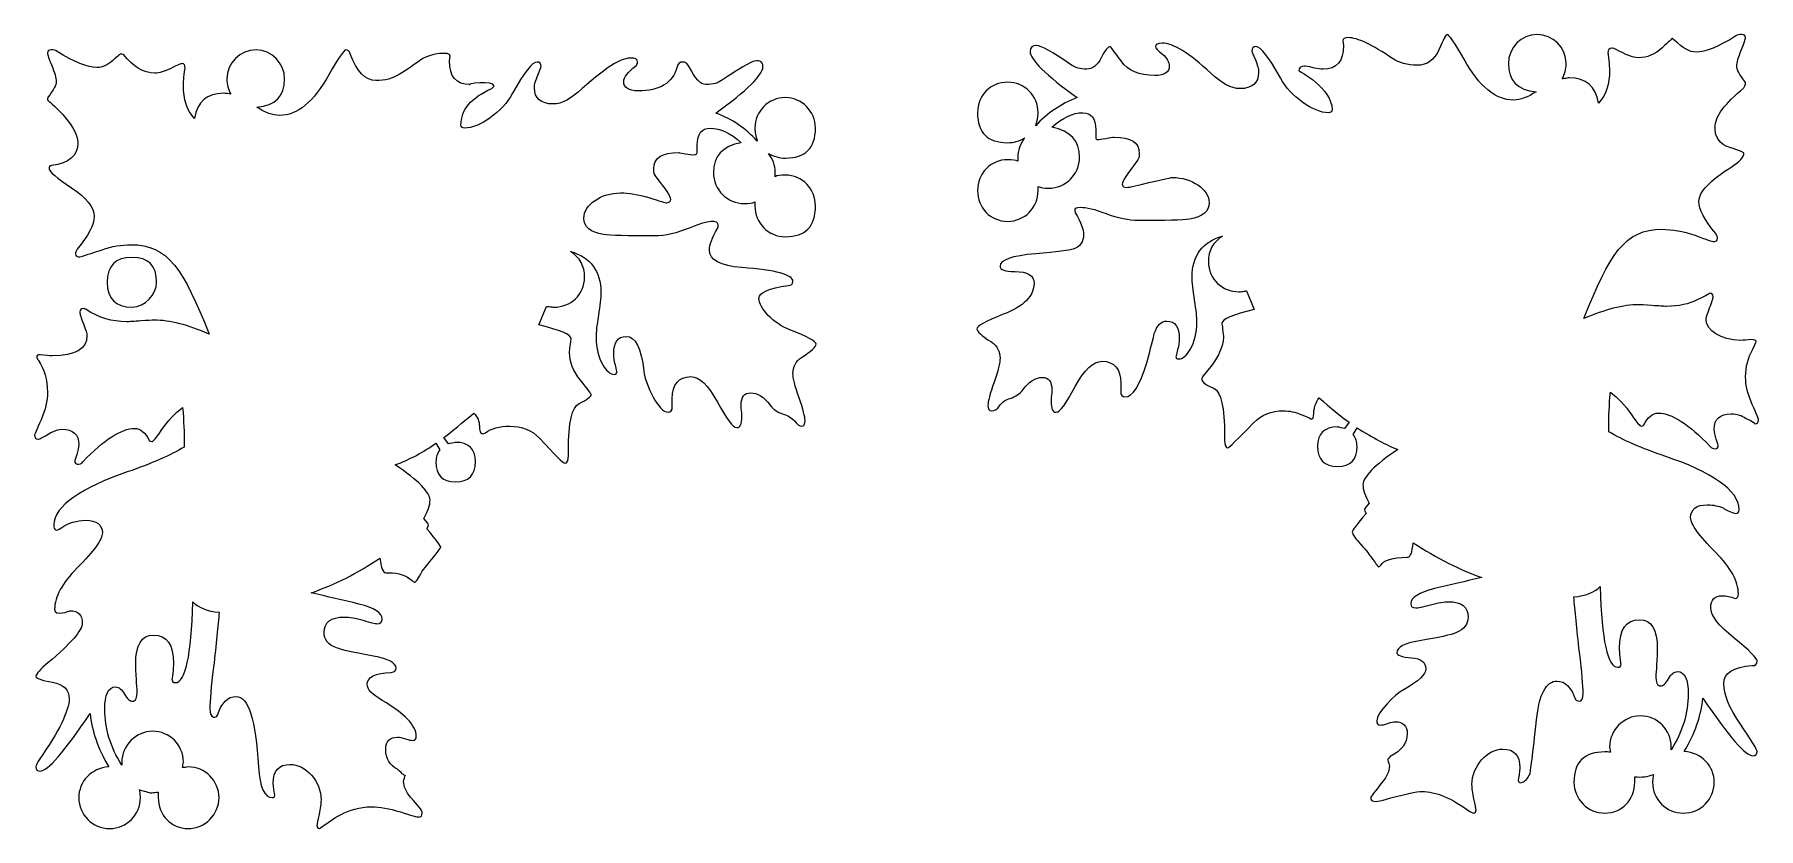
# Model space of a CAD drawing. Header units: centimetres. Extents: x -6.2 to 7.8, y -4.6 to 1.8.
import ezdxf

# ---------------------------------------------------------------- set-up
doc = ezdxf.new("R2010")
doc.units = ezdxf.units.CM
doc.header["$MEASUREMENT"] = 0
doc.layers.add('Camada 1', color=7, linetype='Continuous')

msp = doc.modelspace()

# ---------------------------------------------------------------- linework, layer by layer
at = {"layer": 'Camada 1'}
for points, knots in [([(3.48233, -1.43851), (3.48233, -1.43851), (3.48233, -1.40022), (3.48233, -1.40022), (3.48233, -1.40022), (3.48233, -1.17598), (3.45388, -1.04801), (3.3959, -1.01956), (3.3959, -1.01956), (3.32916, -0.99328), (3.29746, -0.96817), (3.29746, -0.94515), (3.29746, -0.94515), (3.29746, -0.93864), (3.29963, -0.92988), (3.30947, -0.92004), (3.30947, -0.92004), (3.41884, -0.79532), (3.47357, -0.68921), (3.47357, -0.60611), (3.47357, -0.60611), (3.47357, -0.59627), (3.47023, -0.57333), (3.46698, -0.54155), (3.46698, -0.54155), (3.46372, -0.5131), (3.46039, -0.49675), (3.46039, -0.49341), (3.46039, -0.49341), (3.46039, -0.45846), (3.54681, -0.42342), (3.72292, -0.38187), (3.72292, -0.38187), (3.72292, -0.38187), (3.65952, -0.23096), (3.65952, -0.23096), (3.65952, -0.23096), (3.65618, -0.23096), (3.64634, -0.23096), (3.62998, -0.23422), (3.62998, -0.23422), (3.61464, -0.23747), (3.60154, -0.23747), (3.5982, -0.23747), (3.5982, -0.23747), (3.46698, -0.23747), (3.35102, -0.13795), (3.35102, 0.00638), (3.35102, 0.00638), (3.35102, 0.09606), (3.38931, 0.16613), (3.46698, 0.21419), (3.46698, 0.21419), (3.30289, 0.16613), (3.21979, 0.05785), (3.21979, -0.11826), (3.21979, -0.11826), (3.21979, -0.15988), (3.22638, -0.22437), (3.23948, -0.30421), (3.23948, -0.30421), (3.25258, -0.38738), (3.25808, -0.44536), (3.25808, -0.48031), (3.25808, -0.48031), (3.25808, -0.56999), (3.23948, -0.64441), (3.20445, -0.70455), (3.20445, -0.70455), (3.17491, -0.75594), (3.14321, -0.78222), (3.10826, -0.78222), (3.10826, -0.78222), (3.09508, -0.78222), (3.08857, -0.77563), (3.08857, -0.76253), (3.08857, -0.76253), (3.08857, -0.7592), (3.09182, -0.74393), (3.10167, -0.70781), (3.10167, -0.70781), (3.11151, -0.67285), (3.11477, -0.64441), (3.11477, -0.61813), (3.11477, -0.61813), (3.11477, -0.52186), (3.08198, -0.47489), (3.01524, -0.47489), (3.01524, -0.47489), (2.96711, -0.47489), (2.93432, -0.50985), (2.91246, -0.57658), (2.91246, -0.57658), (2.89277, -0.65751), (2.87417, -0.73409), (2.85115, -0.81392), (2.85115, -0.81392), (2.79433, -0.99662), (2.73636, -1.08955), (2.67512, -1.08955), (2.67512, -1.08955), (2.65319, -1.08955), (2.64009, -1.07312), (2.64009, -1.04467), (2.64009, -1.04467), (2.64009, -1.04467), (2.64009, -0.98018), (2.64009, -0.98018), (2.64009, -0.98018), (2.64009, -0.86206), (2.5887, -0.80082), (2.48917, -0.80082), (2.48917, -0.80082), (2.4191, -0.80082), (2.34477, -0.86865), (2.27144, -1.00646), (2.27144, -1.00646), (2.19819, -1.14428), (2.1468, -1.21427), (2.11727, -1.21427), (2.11727, -1.21427), (2.08883, -1.21427), (2.07573, -1.18582), (2.07573, -1.12459), (2.07573, -1.12459), (2.07573, -1.12126), (2.07573, -1.10599), (2.07898, -1.07645), (2.07898, -1.07645), (2.08224, -1.05126), (2.08224, -1.03483), (2.08224, -1.03157), (2.08224, -1.03157), (2.08224, -0.96484), (2.05712, -0.93205), (2.00566, -0.93205), (2.00566, -0.93205), (1.95101, -0.93205), (1.89629, -0.96484), (1.84815, -1.03157), (1.84815, -1.03157), (1.82304, -1.06436), (1.788, -1.0863), (1.7432, -1.10265), (1.7432, -1.10265), (1.71034, -1.10924), (1.68197, -1.12784), (1.65678, -1.1628), (1.65678, -1.1628), (1.64368, -1.18908), (1.62066, -1.20225), (1.59221, -1.20225), (1.59221, -1.20225), (1.57252, -1.20225), (1.56384, -1.18582), (1.56384, -1.15738), (1.56384, -1.15738), (1.56384, -1.12784), (1.57911, -1.06436), (1.61415, -0.97143), (1.61415, -0.97143), (1.64693, -0.87849), (1.66228, -0.81067), (1.66228, -0.77563), (1.66228, -0.77563), (1.66228, -0.72099), (1.64034, -0.67611), (1.59221, -0.64441), (1.59221, -0.64441), (1.51237, -0.59302), (1.47408, -0.55798), (1.47408, -0.53829), (1.47408, -0.53829), (1.47408, -0.51643), (1.54415, -0.47706), (1.68848, -0.42017), (1.68848, -0.42017), (1.85474, -0.3556), (1.93791, -0.27251), (1.93791, -0.16639), (1.93791, -0.16639), (1.93791, -0.10624), (1.88644, -0.07346), (1.78149, -0.07346), (1.78149, -0.07346), (1.70166, -0.07346), (1.66228, -0.05811), (1.66228, -0.02858), (1.66228, -0.02858), (1.66228, 0.01956), (1.75847, 0.05451), (1.95101, 0.07095), (1.95101, 0.07095), (2.12378, 0.08622), (2.22664, 0.09939), (2.25509, 0.10924), (2.25509, 0.10924), (2.30973, 0.12451), (2.33926, 0.16613), (2.33926, 0.22736), (2.33926, 0.22736), (2.33926, 0.26566), (2.31632, 0.32363), (2.27478, 0.40014), (2.27478, 0.40014), (2.27144, 0.40347), (2.26819, 0.41331), (2.26819, 0.42641), (2.26819, 0.42641), (2.26819, 0.43843), (2.28462, 0.44502), (2.31307, 0.44502), (2.31307, 0.44502), (2.3612, 0.44502), (2.43228, 0.42967), (2.52413, 0.39363), (2.52413, 0.39363), (2.61714, 0.35859), (2.70465, 0.33999), (2.78449, 0.33999), (2.78449, 0.33999), (3.0054, 0.33999), (3.14321, 0.34332), (3.19794, 0.352), (3.19794, 0.352), (3.30289, 0.36844), (3.35761, 0.41331), (3.35761, 0.48331), (3.35761, 0.48331), (3.35761, 0.59593), (3.21321, 0.68894), (3.06012, 0.68894), (3.06012, 0.68894), (3.04694, 0.68894), (2.93758, 0.66375), (2.73302, 0.61562), (2.73302, 0.61562), (2.67838, 0.60252), (2.65319, 0.60911), (2.65319, 0.63422), (2.65319, 0.63422), (2.65319, 0.65717), (2.69148, 0.71739), (2.77131, 0.82017), (2.77131, 0.82017), (2.78449, 0.8366), (2.791, 0.85846), (2.791, 0.88474), (2.791, 0.88474), (2.791, 0.97109), (2.72318, 1.01597), (2.5887, 1.01597), (2.5887, 1.01597), (2.57226, 1.01597), (2.55041, 1.01271), (2.5187, 1.00612), (2.5187, 1.00612), (2.48584, 0.99953), (2.46724, 0.99628), (2.45739, 0.99628), (2.45739, 0.99628), (2.44429, 0.99628), (2.4377, 1.00287), (2.4377, 1.01597), (2.4377, 1.01597), (2.4377, 1.01597), (2.4377, 1.07611), (2.4377, 1.07611), (2.4377, 1.07611), (2.4377, 1.16913), (2.40275, 1.21393), (2.33275, 1.21393), (2.33275, 1.21393), (2.25175, 1.21393), (2.16866, 1.17564), (2.08224, 1.0958), (2.08224, 1.0958), (2.23323, 1.06736), (2.30648, 0.98643), (2.30648, 0.85187), (2.30648, 0.85187), (2.30648, 0.71406), (2.19494, 0.60252), (2.05712, 0.60252), (2.05712, 0.60252), (2.01883, 0.60252), (1.9893, 0.60578), (1.9707, 0.61562), (1.9707, 0.61562), (1.9707, 0.61562), (1.9707, 0.58283), (1.9707, 0.58283), (1.9707, 0.58283), (1.9707, 0.44502), (1.86133, 0.33348), (1.72351, 0.33348), (1.72351, 0.33348), (1.58237, 0.33348), (1.47959, 0.44502), (1.47959, 0.58283), (1.47959, 0.58283), (1.47959, 0.72065), (1.5857, 0.83327), (1.72351, 0.83327), (1.72351, 0.83327), (1.76181, 0.83327), (1.79134, 0.83002), (1.80661, 0.82017), (1.80661, 0.82017), (1.80661, 0.82017), (1.80661, 0.85187), (1.80661, 0.85187), (1.80661, 0.85187), (1.80661, 0.9066), (1.82629, 0.96124), (1.86133, 1.00938), (1.86133, 1.00938), (1.81645, 0.98318), (1.77165, 0.97109), (1.72351, 0.97109), (1.72351, 0.97109), (1.56051, 0.97109), (1.47959, 1.051), (1.47959, 1.21393), (1.47959, 1.21393), (1.47959, 1.355), (1.5857, 1.46111), (1.72351, 1.46111), (1.72351, 1.46111), (1.86133, 1.46111), (1.9707, 1.35174), (1.9707, 1.21393), (1.9707, 1.21393), (1.9707, 1.18223), (1.96411, 1.14719), (1.95101, 1.1089), (1.95101, 1.1089), (2.04069, 1.2085), (2.15332, 1.28501), (2.28787, 1.33647), (2.28787, 1.33647), (2.0341, 1.51909), (1.90613, 1.64381), (1.90613, 1.71163), (1.90613, 1.71163), (1.90613, 1.74333), (1.92256, 1.7586), (1.9576, 1.7586), (1.9576, 1.7586), (1.99256, 1.7586), (2.08557, 1.7083), (2.23323, 1.60552), (2.23323, 1.60552), (2.27144, 1.57924), (2.31632, 1.56723), (2.36446, 1.56723), (2.36446, 1.56723), (2.41259, 1.56723), (2.45414, 1.59893), (2.48258, 1.66016), (2.48258, 1.66016), (2.51212, 1.72039), (2.53731, 1.74992), (2.55699, 1.74992), (2.55699, 1.74992), (2.55699, 1.74992), (2.58536, 1.71163), (2.64334, 1.63396), (2.64334, 1.63396), (2.69807, 1.55413), (2.791, 1.51584), (2.91572, 1.51584), (2.91572, 1.51584), (2.99555, 1.51584), (3.03384, 1.54095), (3.03384, 1.59242), (3.03384, 1.59242), (3.03384, 1.62412), (3.01524, 1.65691), (2.97912, 1.68861), (2.97912, 1.68861), (2.94091, 1.71706), (2.92231, 1.74008), (2.92231, 1.74992), (2.92231, 1.74992), (2.92231, 1.76845), (2.94091, 1.77829), (2.97695, 1.77829), (2.97695, 1.77829), (3.06338, 1.77829), (3.1946, 1.69845), (3.37071, 1.53444), (3.37071, 1.53444), (3.46039, 1.45127), (3.53697, 1.40972), (3.60479, 1.40972), (3.60479, 1.40972), (3.70757, 1.40972), (3.75796, 1.4546), (3.75796, 1.54095), (3.75796, 1.54095), (3.75796, 1.56723), (3.7492, 1.60226), (3.73276, 1.64381), (3.73276, 1.64381), (3.71308, 1.68535), (3.70432, 1.7083), (3.70432, 1.71163), (3.70432, 1.71163), (3.70432, 1.73674), (3.71308, 1.74992), (3.73602, 1.74992), (3.73602, 1.74992), (3.77431, 1.74992), (3.84213, 1.66567), (3.93515, 1.49615), (3.93515, 1.49615), (4.01498, 1.34299), (4.20961, 1.21393), (4.32232, 1.21393), (4.32232, 1.21393), (4.34526, 1.21393), (4.35402, 1.22377), (4.35402, 1.24021), (4.35402, 1.24021), (4.35402, 1.40972), (4.08498, 1.55738), (4.08498, 1.55413), (4.08498, 1.55413), (4.08498, 1.57924), (4.10133, 1.59242), (4.12978, 1.59242), (4.12978, 1.59242), (4.13637, 1.59242), (4.15931, 1.58908), (4.20093, 1.57924), (4.20093, 1.57924), (4.23915, 1.57048), (4.26434, 1.56723), (4.28077, 1.56723), (4.28077, 1.56723), (4.39231, 1.56723), (4.44703, 1.63063), (4.44703, 1.7586), (4.44703, 1.7586), (4.44703, 1.7586), (4.44044, 1.79798), (4.44044, 1.79798), (4.44044, 1.79798), (4.44044, 1.81332), (4.45688, 1.82317), (4.48524, 1.82317), (4.48524, 1.82317), (4.55966, 1.82317), (4.67778, 1.76519), (4.84513, 1.65365), (4.84513, 1.65365), (4.89877, 1.61862), (4.96326, 1.59893), (5.04309, 1.59893), (5.04309, 1.59893), (5.12293, 1.59893), (5.18424, 1.64047), (5.2192, 1.72364), (5.2192, 1.72364), (5.25532, 1.80674), (5.27718, 1.84836), (5.28702, 1.84836), (5.28702, 1.84836), (5.30345, 1.84836), (5.34826, 1.78162), (5.42484, 1.64706), (5.42484, 1.64706), (5.54622, 1.42616), (5.68078, 1.31679), (5.82518, 1.31679), (5.82518, 1.31679), (5.87983, 1.31679), (5.94106, 1.33973), (6.0078, 1.38453), (6.0078, 1.38453), (5.85689, 1.39662), (5.78356, 1.47429), (5.78356, 1.61211), (5.78356, 1.61211), (5.78356, 1.74333), (5.88967, 1.84836), (6.01439, 1.84836), (6.01439, 1.84836), (6.14562, 1.84836), (6.25173, 1.74333), (6.25173, 1.61211), (6.25173, 1.61211), (6.25173, 1.56723), (6.24188, 1.52568), (6.21894, 1.48956), (6.21894, 1.48956), (6.2222, 1.48956), (6.23204, 1.48956), (6.24847, 1.49282), (6.24847, 1.49282), (6.26374, 1.49615), (6.27359, 1.49615), (6.27692, 1.49615), (6.27692, 1.49615), (6.41474, 1.49615), (6.49124, 1.42941), (6.51426, 1.2916), (6.51426, 1.2916), (6.57549, 1.35833), (6.60394, 1.44801), (6.60394, 1.56064), (6.60394, 1.56064), (6.60394, 1.57599), (6.60061, 1.60226), (6.59735, 1.63722), (6.59735, 1.63722), (6.5941, 1.67225), (6.59076, 1.6952), (6.59076, 1.69845), (6.59076, 1.69845), (6.59076, 1.72364), (6.60061, 1.73674), (6.62363, 1.73674), (6.62363, 1.73674), (6.63239, 1.73674), (6.64223, 1.73349), (6.65207, 1.73023), (6.65207, 1.73023), (6.73517, 1.6821), (6.7964, 1.66016), (6.83469, 1.66016), (6.83469, 1.66016), (6.90802, 1.66016), (6.97584, 1.68535), (7.03049, 1.74008), (7.03049, 1.74008), (7.08412, 1.79147), (7.11366, 1.81658), (7.11032, 1.81658), (7.11032, 1.81658), (7.11032, 1.81658), (7.12892, 1.80348), (7.12892, 1.80348), (7.12892, 1.80348), (7.19675, 1.73674), (7.25473, 1.70504), (7.30612, 1.70504), (7.30612, 1.70504), (7.37944, 1.70504), (7.48881, 1.74992), (7.6288, 1.83627), (7.6288, 1.83627), (7.6419, 1.84611), (7.65833, 1.84836), (7.67367, 1.84836), (7.67367, 1.84836), (7.69662, 1.84836), (7.70646, 1.8396), (7.70646, 1.82317), (7.70646, 1.82317), (7.70646, 1.81332), (7.69336, 1.77829), (7.67143, 1.72039), (7.67143, 1.72039), (7.64848, 1.6635), (7.63538, 1.62079), (7.63538, 1.59242), (7.63538, 1.59242), (7.63538, 1.56397), (7.65833, 1.52235), (7.69987, 1.4677), (7.69987, 1.4677), (7.70972, 1.45786), (7.70646, 1.43817), (7.69336, 1.41631), (7.69336, 1.41631), (7.53694, 1.28834), (7.45928, 1.18223), (7.45928, 1.0958), (7.45928, 1.0958), (7.45928, 1.01271), (7.49757, 0.95799), (7.57849, 0.9328), (7.57849, 0.9328), (7.65507, 0.9066), (7.69336, 0.89125), (7.69336, 0.88474), (7.69336, 0.88474), (7.69336, 0.85521), (7.66158, 0.82017), (7.59709, 0.77863), (7.59709, 0.77863), (7.41773, 0.66375), (7.32797, 0.57082), (7.32797, 0.49641), (7.32797, 0.49641), (7.32797, 0.42967), (7.37285, 0.34332), (7.46579, 0.23388), (7.46579, 0.23388), (7.47563, 0.21752), (7.47897, 0.20551), (7.47897, 0.19566), (7.47897, 0.19566), (7.47897, 0.17923), (7.46579, 0.16939), (7.44393, 0.16939), (7.44393, 0.16939), (7.44068, 0.16939), (7.38929, 0.18582), (7.29627, 0.22078), (7.29627, 0.22078), (7.2, 0.25356), (7.11032, 0.26891), (7.03049, 0.26891), (7.03049, 0.26891), (6.72532, 0.26891), (6.60394, 0.07095), (6.39613, -0.4552), (6.39613, -0.4552), (6.56565, -0.38187), (6.71331, -0.3425), (6.84128, -0.3425), (6.84128, -0.3425), (6.85329, -0.3425), (6.88941, -0.34575), (6.94631, -0.34909), (6.94631, -0.34909), (7.00095, -0.35234), (7.0425, -0.3556), (7.06552, -0.3556), (7.06552, -0.3556), (7.16505, -0.3556), (7.24814, -0.33707), (7.31813, -0.30095), (7.31813, -0.30095), (7.38929, -0.26592), (7.42099, -0.24956), (7.41773, -0.24956), (7.41773, -0.24956), (7.43409, -0.24956), (7.44393, -0.25941), (7.44393, -0.27576), (7.44393, -0.27576), (7.44393, -0.28894), (7.43409, -0.32064), (7.4144, -0.36878), (7.4144, -0.36878), (7.3958, -0.41691), (7.38595, -0.45187), (7.38595, -0.4683), (7.38595, -0.4683), (7.38595, -0.54814), (7.50741, -0.63123), (7.66492, -0.63123), (7.66492, -0.63123), (7.69336, -0.63123), (7.71956, -0.62797), (7.74801, -0.62472), (7.74801, -0.62472), (7.77645, -0.62472), (7.79289, -0.63123), (7.79289, -0.64441), (7.79289, -0.64441), (7.79289, -0.63782), (7.78304, -0.65751), (7.76661, -0.70238), (7.76661, -0.70238), (7.72506, -0.77238), (7.70646, -0.84563), (7.70646, -0.92655), (7.70646, -0.92655), (7.70646, -0.99662), (7.72506, -1.06987), (7.76111, -1.15079), (7.76111, -1.15079), (7.79614, -1.23062), (7.81149, -1.27225), (7.81149, -1.2755), (7.81149, -1.2755), (7.81149, -1.29736), (7.80273, -1.30721), (7.77971, -1.30721), (7.77971, -1.30721), (7.79289, -1.30721), (7.76661, -1.29194), (7.70646, -1.2624), (7.70646, -1.2624), (7.67693, -1.24047), (7.63864, -1.22737), (7.59051, -1.22737), (7.59051, -1.22737), (7.49757, -1.22737), (7.45269, -1.26891), (7.45269, -1.35208), (7.45269, -1.35208), (7.45269, -1.37503), (7.45928, -1.40022), (7.46912, -1.43301), (7.46912, -1.43301), (7.47897, -1.46804), (7.48548, -1.48331), (7.48548, -1.48331), (7.48548, -1.48331), (7.48548, -1.49974), (7.47563, -1.50959), (7.45928, -1.50959), (7.45928, -1.50959), (7.44393, -1.50959), (7.43083, -1.503), (7.41773, -1.4899), (7.41773, -1.4899), (7.24814, -1.31054), (7.10707, -1.22078), (6.9977, -1.22078), (6.9977, -1.22078), (6.95282, -1.22078), (6.91453, -1.25256), (6.87957, -1.32038), (6.87957, -1.32038), (6.87632, -1.32364), (6.86973, -1.32689), (6.85988, -1.32689), (6.85988, -1.32689), (6.85112, -1.32689), (6.82485, -1.29736), (6.7833, -1.23721), (6.7833, -1.23721), (6.73191, -1.15955), (6.67393, -1.0994), (6.61045, -1.05126), (6.61045, -1.05126), (6.60061, -1.15738), (6.59735, -1.25031), (6.59735, -1.33348), (6.59735, -1.33348), (6.59735, -1.33348), (6.59735, -1.37177), (6.59735, -1.37177), (6.59735, -1.37177), (6.71005, -1.43851), (6.86314, -1.50625), (7.05893, -1.57299), (7.05893, -1.57299), (7.42099, -1.6922), (7.65507, -1.84862), (7.65507, -2.00287), (7.65507, -2.00287), (7.65507, -2.02581), (7.64523, -2.03457), (7.62329, -2.03457), (7.62329, -2.03457), (7.58175, -2.0193), (7.5457, -2.00613), (7.52377, -1.98977), (7.52377, -1.98977), (7.48881, -1.97442), (7.4461, -1.96458), (7.39913, -1.96458), (7.39913, -1.96458), (7.30612, -1.96458), (7.26131, -1.99961), (7.26131, -2.06736), (7.26131, -2.06736), (7.26131, -2.121), (7.32797, -2.21393), (7.46579, -2.35175), (7.46579, -2.35175), (7.58725, -2.47429), (7.64848, -2.58583), (7.64848, -2.68536), (7.64848, -2.68536), (7.64848, -2.71055), (7.63864, -2.72365), (7.62329, -2.72365), (7.62329, -2.72365), (7.58392, -2.70838), (7.54896, -2.70179), (7.51726, -2.70179), (7.51726, -2.70179), (7.45595, -2.70179), (7.42424, -2.73349), (7.42424, -2.79806), (7.42424, -2.79806), (7.42424, -2.86472), (7.48881, -2.94463), (7.61345, -3.04416), (7.61345, -3.04416), (7.73816, -3.14368), (7.7994, -3.20817), (7.7994, -3.23011), (7.7994, -3.23011), (7.7994, -3.25631), (7.7863, -3.26832), (7.76111, -3.26832), (7.76111, -3.26832), (7.60694, -3.27816), (7.53036, -3.3263), (7.53036, -3.41272), (7.53036, -3.41272), (7.53036, -3.5024), (7.57524, -3.61177), (7.66492, -3.74308), (7.66492, -3.74308), (7.7546, -3.8743), (7.7994, -3.94763), (7.7994, -3.96398), (7.7994, -3.96398), (7.7994, -3.98584), (7.78955, -3.99902), (7.76661, -3.99902), (7.76661, -3.99902), (7.70646, -3.99902), (7.56865, -3.8426), (7.35975, -3.53085), (7.35975, -3.53085), (7.34766, -3.672), (7.29627, -3.81633), (7.20985, -3.96398), (7.20985, -3.96398), (7.35099, -3.97383), (7.45269, -4.08545), (7.45269, -4.21342), (7.45269, -4.21342), (7.45269, -4.35123), (7.34115, -4.46386), (7.20334, -4.46386), (7.20334, -4.46386), (7.06219, -4.46386), (6.95282, -4.35123), (6.95282, -4.21342), (6.95282, -4.21342), (6.95615, -4.16637), (6.95941, -4.14668), (6.95941, -4.14993), (6.95941, -4.14993), (6.91453, -4.16854), (6.86314, -4.17513), (6.80849, -4.16854), (6.80849, -4.16854), (6.80849, -4.16854), (6.80849, -4.21342), (6.80849, -4.21342), (6.80849, -4.21342), (6.80849, -4.35449), (6.70346, -4.46386), (6.56565, -4.46386), (6.56565, -4.46386), (6.42783, -4.46386), (6.31513, -4.35123), (6.31513, -4.21342), (6.31513, -4.21342), (6.31513, -4.05041), (6.3983, -3.96732), (6.56565, -3.96732), (6.56565, -3.96732), (6.58092, -3.96732), (6.5941, -3.96732), (6.61045, -3.97057), (6.61045, -3.97057), (6.61045, -3.97057), (6.60394, -3.92569), (6.60394, -3.92569), (6.60394, -3.92569), (6.60394, -3.79447), (6.71656, -3.67526), (6.85329, -3.67526), (6.85329, -3.67526), (6.99111, -3.67526), (7.10381, -3.78788), (7.10381, -3.92569), (7.10381, -3.92569), (7.10381, -3.92569), (7.10381, -3.95089), (7.10381, -3.95089), (7.10381, -3.95089), (7.19675, -3.80106), (7.24163, -3.65006), (7.24163, -3.49915), (7.24163, -3.49915), (7.24163, -3.37777), (7.21318, -3.31645), (7.1552, -3.31645), (7.1552, -3.31645), (7.12675, -3.31645), (7.10381, -3.33614), (7.08079, -3.37443), (7.08079, -3.37443), (7.05893, -3.41272), (7.03924, -3.43241), (7.01739, -3.43241), (7.01739, -3.43241), (6.99111, -3.43241), (6.9791, -3.40288), (6.9791, -3.34823), (6.9791, -3.34823), (6.9791, -3.33948), (6.98235, -3.30661), (6.98568, -3.25305), (6.98568, -3.25305), (6.98894, -3.19833), (6.99111, -3.16004), (6.99111, -3.13051), (6.99111, -3.13051), (6.99111, -2.97416), (6.94406, -2.8965), (6.84787, -2.8965), (6.84787, -2.8965), (6.73842, -2.8965), (6.68378, -2.97416), (6.68378, -3.12399), (6.68378, -3.12399), (6.68378, -3.14368), (6.68703, -3.1688), (6.69037, -3.20166), (6.69037, -3.20166), (6.69362, -3.23662), (6.69688, -3.25305), (6.69688, -3.25631), (6.69688, -3.25631), (6.69688, -3.27165), (6.68703, -3.2815), (6.67068, -3.2815), (6.67068, -3.2815), (6.58751, -3.2815), (6.53937, -3.06385), (6.52736, -2.62738), (6.52736, -2.62738), (6.47922, -2.67551), (6.40815, -2.70179), (6.31513, -2.71055), (6.31513, -2.71055), (6.32172, -2.81666), (6.33815, -2.96758), (6.36001, -3.16004), (6.36001, -3.16004), (6.3797, -3.32304), (6.38954, -3.43241), (6.38954, -3.49256), (6.38954, -3.49256), (6.38954, -3.53418), (6.3797, -3.55713), (6.35676, -3.55713), (6.35676, -3.55713), (6.34141, -3.55387), (6.33157, -3.55054), (6.32831, -3.54403), (6.32831, -3.54403), (6.29327, -3.44443), (6.24514, -3.39304), (6.17732, -3.39304), (6.17732, -3.39304), (6.09097, -3.39304), (6.03299, -3.49915), (6.01113, -3.70804), (6.01113, -3.70804), (5.98269, -3.98584), (5.963, -4.1335), (5.95641, -4.14993), (5.95641, -4.14993), (5.94106, -4.18164), (5.92138, -4.20466), (5.89843, -4.21342), (5.89843, -4.21342), (5.87657, -4.22326), (5.86347, -4.21667), (5.86347, -4.19481), (5.86347, -4.19481), (5.87332, -4.13025), (5.87657, -4.09854), (5.87657, -4.09529), (5.87657, -4.09529), (5.87657, -3.99569), (5.83169, -3.9443), (5.73876, -3.9443), (5.73876, -3.9443), (5.61404, -3.9443), (5.48824, -4.08211), (5.48824, -4.2331), (5.48824, -4.2331), (5.48824, -4.26147), (5.49483, -4.30085), (5.50467, -4.34898), (5.50467, -4.34898), (5.51452, -4.39603), (5.52111, -4.42882), (5.52111, -4.43866), (5.52111, -4.43866), (5.52111, -4.45401), (5.51452, -4.46386), (5.50142, -4.46386), (5.50142, -4.46386), (5.50142, -4.46386), (5.46972, -4.45076), (5.46972, -4.45076), (5.46972, -4.45076), (5.32531, -4.34247), (5.19409, -4.28775), (5.08138, -4.28775), (5.08138, -4.28775), (5.04643, -4.28775), (4.94031, -4.30961), (4.76746, -4.35774), (4.76746, -4.35774), (4.70073, -4.37743), (4.66794, -4.37092), (4.66794, -4.33914), (4.66794, -4.33914), (4.66794, -4.3293), (4.70073, -4.28775), (4.76095, -4.21342), (4.76095, -4.21342), (4.80033, -4.16637), (4.81885, -4.12366), (4.81885, -4.08211), (4.81885, -4.08211), (4.8156, -4.0701), (4.81234, -4.05367), (4.80575, -4.03072), (4.80575, -4.03072), (4.80575, -4.02855), (4.81234, -4.01871), (4.82544, -4.00553), (4.82544, -4.00553), (4.91846, -3.95747), (4.96326, -3.89616), (4.96326, -3.81966), (4.96326, -3.81966), (4.96326, -3.75618), (4.93156, -3.72339), (4.86699, -3.72339), (4.86699, -3.72339), (4.85389, -3.72339), (4.83529, -3.72665), (4.80575, -3.73649), (4.80575, -3.73649), (4.77731, -3.74633), (4.75762, -3.74959), (4.74886, -3.74959), (4.74886, -3.74959), (4.72592, -3.74959), (4.71607, -3.73974), (4.71607, -3.7168), (4.71607, -3.7168), (4.71607, -3.65006), (4.85714, -3.5024), (4.93814, -3.46086), (4.93814, -3.46086), (5.05627, -3.39304), (5.11417, -3.33948), (5.11417, -3.2946), (5.11417, -3.2946), (5.11417, -3.23995), (5.07596, -3.21042), (4.99829, -3.20492), (4.99829, -3.20492), (4.91846, -3.19833), (4.88017, -3.18523), (4.88017, -3.16337), (4.88017, -3.16337), (4.88017, -3.11849), (4.94031, -3.0857), (5.06278, -3.0671), (5.06278, -3.0671), (5.2192, -3.04082), (5.31872, -3.01897), (5.3636, -2.99928), (5.3636, -2.99928), (5.42484, -2.97416), (5.45654, -2.93254), (5.45654, -2.87456), (5.45654, -2.87456), (5.45654, -2.79147), (5.40515, -2.74992), (5.30012, -2.74992), (5.30012, -2.74992), (5.26408, -2.74992), (5.21261, -2.75868), (5.15246, -2.77504), (5.15246, -2.77504), (5.08797, -2.79147), (5.04968, -2.80023), (5.03325, -2.80023), (5.03325, -2.80023), (5.0048, -2.80023), (4.9917, -2.78821), (4.9917, -2.76519), (4.9917, -2.76519), (4.9917, -2.71706), (5.05627, -2.67551), (5.18424, -2.64381), (5.18424, -2.64381), (5.30888, -2.61536), (5.43794, -2.58258), (5.56924, -2.55413), (5.56924, -2.55413), (5.3898, -2.4929), (5.20393, -2.39663), (5.01139, -2.27191), (5.01139, -2.27191), (5.0048, -2.35175), (4.98845, -2.39004), (4.96326, -2.39004), (4.96326, -2.39004), (4.84513, -2.39004), (4.7708, -2.41306), (4.74886, -2.45461), (4.74886, -2.45461), (4.73902, -2.46445), (4.73251, -2.46771), (4.72917, -2.46771), (4.72917, -2.46771), (4.71282, -2.44802), (4.69422, -2.41957), (4.66794, -2.38461), (4.66794, -2.38461), (4.65267, -2.36159), (4.6198, -2.3233), (4.5695, -2.2654), (4.5695, -2.2654), (4.53338, -2.22711), (4.51811, -2.20192), (4.51811, -2.18549), (4.51811, -2.18549), (4.51811, -2.17239), (4.5564, -2.121), (4.62965, -2.03457), (4.62965, -2.03457), (4.62639, -2.02581), (4.6198, -2.01597), (4.61763, -2.00287), (4.61763, -2.00287), (4.61763, -1.99303), (4.62965, -1.97768), (4.65592, -1.95148), (4.65592, -1.95148), (4.6198, -1.89017), (4.60453, -1.8432), (4.60453, -1.80049), (4.60453, -1.80049), (4.60453, -1.74034), (4.69747, -1.64407), (4.88668, -1.5161), (4.88668, -1.5161), (4.797, -1.48006), (4.68763, -1.42316), (4.5564, -1.34007), (4.5564, -1.34007), (4.5564, -1.34007), (4.52462, -1.39363), (4.52462, -1.39363), (4.52462, -1.39363), (4.54656, -1.42316), (4.5564, -1.45486), (4.5564, -1.4899), (4.5564, -1.4899), (4.5564, -1.59927), (4.50493, -1.65391), (4.3989, -1.65391), (4.3989, -1.65391), (4.29061, -1.65391), (4.23589, -1.59927), (4.23589, -1.4899), (4.23589, -1.4899), (4.23589, -1.38487), (4.29061, -1.33348), (4.3989, -1.33348), (4.3989, -1.33348), (4.39231, -1.33348), (4.412, -1.33674), (4.45354, -1.3455), (4.45354, -1.3455), (4.45354, -1.3455), (4.49183, -1.29519), (4.49183, -1.29519), (4.49183, -1.29519), (4.42184, -1.24706), (4.342, -1.17923), (4.24899, -1.09614), (4.24899, -1.09614), (4.21946, -1.13443), (4.20419, -1.18582), (4.20419, -1.24706), (4.20419, -1.24706), (4.20093, -1.2624), (4.19434, -1.26891), (4.1845, -1.26891), (4.1845, -1.26891), (4.18776, -1.26891), (4.16264, -1.25582), (4.10792, -1.23396), (4.10792, -1.23396), (4.05327, -1.21094), (4.00514, -1.20225), (3.96026, -1.20225), (3.96026, -1.20225), (3.86074, -1.20225), (3.7809, -1.23396), (3.71633, -1.30069), (3.71633, -1.30069), (3.58511, -1.43518), (3.51837, -1.503), (3.50852, -1.503), (3.50852, -1.503), (3.49217, -1.503), (3.48233, -1.48006), (3.48233, -1.43851)], [0, 0, 0, 0, 0.00330033, 0.00330033, 0.00330033, 0.00330033, 0.00660066, 0.00660066, 0.00660066, 0.00660066, 0.00990099, 0.00990099, 0.00990099, 0.00990099, 0.01320132, 0.01320132, 0.01320132, 0.01320132, 0.01650165, 0.01650165, 0.01650165, 0.01650165, 0.01980198, 0.01980198, 0.01980198, 0.01980198, 0.02310231, 0.02310231, 0.02310231, 0.02310231, 0.02640264, 0.02640264, 0.02640264, 0.02640264, 0.02970297, 0.02970297, 0.02970297, 0.02970297, 0.0330033, 0.0330033, 0.0330033, 0.0330033, 0.03630363, 0.03630363, 0.03630363, 0.03630363, 0.03960396, 0.03960396, 0.03960396, 0.03960396, 0.04290429, 0.04290429, 0.04290429, 0.04290429, 0.04620462, 0.04620462, 0.04620462, 0.04620462, 0.04950495, 0.04950495, 0.04950495, 0.04950495, 0.05280528, 0.05280528, 0.05280528, 0.05280528, 0.05610561, 0.05610561, 0.05610561, 0.05610561, 0.05940594, 0.05940594, 0.05940594, 0.05940594, 0.06270627, 0.06270627, 0.06270627, 0.06270627, 0.0660066, 0.0660066, 0.0660066, 0.0660066, 0.06930693, 0.06930693, 0.06930693, 0.06930693, 0.07260726, 0.07260726, 0.07260726, 0.07260726, 0.07590759, 0.07590759, 0.07590759, 0.07590759, 0.07920792, 0.07920792, 0.07920792, 0.07920792, 0.08250825, 0.08250825, 0.08250825, 0.08250825, 0.08580858, 0.08580858, 0.08580858, 0.08580858, 0.08910891, 0.08910891, 0.08910891, 0.08910891, 0.09240924, 0.09240924, 0.09240924, 0.09240924, 0.09570957, 0.09570957, 0.09570957, 0.09570957, 0.0990099, 0.0990099, 0.0990099, 0.0990099, 0.10231023, 0.10231023, 0.10231023, 0.10231023, 0.10561056, 0.10561056, 0.10561056, 0.10561056, 0.10891089, 0.10891089, 0.10891089, 0.10891089, 0.11221122, 0.11221122, 0.11221122, 0.11221122, 0.11551155, 0.11551155, 0.11551155, 0.11551155, 0.11881188, 0.11881188, 0.11881188, 0.11881188, 0.12211221, 0.12211221, 0.12211221, 0.12211221, 0.12541254, 0.12541254, 0.12541254, 0.12541254, 0.12871287, 0.12871287, 0.12871287, 0.12871287, 0.1320132, 0.1320132, 0.1320132, 0.1320132, 0.13531353, 0.13531353, 0.13531353, 0.13531353, 0.13861386, 0.13861386, 0.13861386, 0.13861386, 0.14191419, 0.14191419, 0.14191419, 0.14191419, 0.14521452, 0.14521452, 0.14521452, 0.14521452, 0.14851485, 0.14851485, 0.14851485, 0.14851485, 0.15181518, 0.15181518, 0.15181518, 0.15181518, 0.15511551, 0.15511551, 0.15511551, 0.15511551, 0.15841584, 0.15841584, 0.15841584, 0.15841584, 0.16171617, 0.16171617, 0.16171617, 0.16171617, 0.1650165, 0.1650165, 0.1650165, 0.1650165, 0.16831683, 0.16831683, 0.16831683, 0.16831683, 0.17161716, 0.17161716, 0.17161716, 0.17161716, 0.17491749, 0.17491749, 0.17491749, 0.17491749, 0.17821782, 0.17821782, 0.17821782, 0.17821782, 0.18151815, 0.18151815, 0.18151815, 0.18151815, 0.18481848, 0.18481848, 0.18481848, 0.18481848, 0.18811881, 0.18811881, 0.18811881, 0.18811881, 0.19141914, 0.19141914, 0.19141914, 0.19141914, 0.19471947, 0.19471947, 0.19471947, 0.19471947, 0.1980198, 0.1980198, 0.1980198, 0.1980198, 0.20132013, 0.20132013, 0.20132013, 0.20132013, 0.20462046, 0.20462046, 0.20462046, 0.20462046, 0.20792079, 0.20792079, 0.20792079, 0.20792079, 0.21122112, 0.21122112, 0.21122112, 0.21122112, 0.21452145, 0.21452145, 0.21452145, 0.21452145, 0.21782178, 0.21782178, 0.21782178, 0.21782178, 0.22112211, 0.22112211, 0.22112211, 0.22112211, 0.22442244, 0.22442244, 0.22442244, 0.22442244, 0.22772277, 0.22772277, 0.22772277, 0.22772277, 0.2310231, 0.2310231, 0.2310231, 0.2310231, 0.23432343, 0.23432343, 0.23432343, 0.23432343, 0.23762376, 0.23762376, 0.23762376, 0.23762376, 0.24092409, 0.24092409, 0.24092409, 0.24092409, 0.24422442, 0.24422442, 0.24422442, 0.24422442, 0.24752475, 0.24752475, 0.24752475, 0.24752475, 0.25082508, 0.25082508, 0.25082508, 0.25082508, 0.25412541, 0.25412541, 0.25412541, 0.25412541, 0.25742574, 0.25742574, 0.25742574, 0.25742574, 0.26072607, 0.26072607, 0.26072607, 0.26072607, 0.2640264, 0.2640264, 0.2640264, 0.2640264, 0.26732673, 0.26732673, 0.26732673, 0.26732673, 0.27062706, 0.27062706, 0.27062706, 0.27062706, 0.27392739, 0.27392739, 0.27392739, 0.27392739, 0.27722772, 0.27722772, 0.27722772, 0.27722772, 0.28052805, 0.28052805, 0.28052805, 0.28052805, 0.28382838, 0.28382838, 0.28382838, 0.28382838, 0.28712871, 0.28712871, 0.28712871, 0.28712871, 0.29042904, 0.29042904, 0.29042904, 0.29042904, 0.29372937, 0.29372937, 0.29372937, 0.29372937, 0.2970297, 0.2970297, 0.2970297, 0.2970297, 0.30033003, 0.30033003, 0.30033003, 0.30033003, 0.30363036, 0.30363036, 0.30363036, 0.30363036, 0.30693069, 0.30693069, 0.30693069, 0.30693069, 0.31023102, 0.31023102, 0.31023102, 0.31023102, 0.31353135, 0.31353135, 0.31353135, 0.31353135, 0.31683168, 0.31683168, 0.31683168, 0.31683168, 0.32013201, 0.32013201, 0.32013201, 0.32013201, 0.32343234, 0.32343234, 0.32343234, 0.32343234, 0.32673267, 0.32673267, 0.32673267, 0.32673267, 0.330033, 0.330033, 0.330033, 0.330033, 0.33333333, 0.33333333, 0.33333333, 0.33333333, 0.33663366, 0.33663366, 0.33663366, 0.33663366, 0.33993399, 0.33993399, 0.33993399, 0.33993399, 0.34323432, 0.34323432, 0.34323432, 0.34323432, 0.34653465, 0.34653465, 0.34653465, 0.34653465, 0.34983498, 0.34983498, 0.34983498, 0.34983498, 0.35313531, 0.35313531, 0.35313531, 0.35313531, 0.35643564, 0.35643564, 0.35643564, 0.35643564, 0.35973597, 0.35973597, 0.35973597, 0.35973597, 0.3630363, 0.3630363, 0.3630363, 0.3630363, 0.36633663, 0.36633663, 0.36633663, 0.36633663, 0.36963696, 0.36963696, 0.36963696, 0.36963696, 0.37293729, 0.37293729, 0.37293729, 0.37293729, 0.37623762, 0.37623762, 0.37623762, 0.37623762, 0.37953795, 0.37953795, 0.37953795, 0.37953795, 0.38283828, 0.38283828, 0.38283828, 0.38283828, 0.38613861, 0.38613861, 0.38613861, 0.38613861, 0.38943894, 0.38943894, 0.38943894, 0.38943894, 0.39273927, 0.39273927, 0.39273927, 0.39273927, 0.3960396, 0.3960396, 0.3960396, 0.3960396, 0.39933993, 0.39933993, 0.39933993, 0.39933993, 0.40264026, 0.40264026, 0.40264026, 0.40264026, 0.40594059, 0.40594059, 0.40594059, 0.40594059, 0.40924092, 0.40924092, 0.40924092, 0.40924092, 0.41254125, 0.41254125, 0.41254125, 0.41254125, 0.41584158, 0.41584158, 0.41584158, 0.41584158, 0.41914191, 0.41914191, 0.41914191, 0.41914191, 0.42244224, 0.42244224, 0.42244224, 0.42244224, 0.42574257, 0.42574257, 0.42574257, 0.42574257, 0.4290429, 0.4290429, 0.4290429, 0.4290429, 0.43234323, 0.43234323, 0.43234323, 0.43234323, 0.43564356, 0.43564356, 0.43564356, 0.43564356, 0.43894389, 0.43894389, 0.43894389, 0.43894389, 0.44224422, 0.44224422, 0.44224422, 0.44224422, 0.44554455, 0.44554455, 0.44554455, 0.44554455, 0.44884488, 0.44884488, 0.44884488, 0.44884488, 0.45214521, 0.45214521, 0.45214521, 0.45214521, 0.45544554, 0.45544554, 0.45544554, 0.45544554, 0.45874587, 0.45874587, 0.45874587, 0.45874587, 0.4620462, 0.4620462, 0.4620462, 0.4620462, 0.46534653, 0.46534653, 0.46534653, 0.46534653, 0.46864686, 0.46864686, 0.46864686, 0.46864686, 0.47194719, 0.47194719, 0.47194719, 0.47194719, 0.47524752, 0.47524752, 0.47524752, 0.47524752, 0.47854785, 0.47854785, 0.47854785, 0.47854785, 0.48184818, 0.48184818, 0.48184818, 0.48184818, 0.48514851, 0.48514851, 0.48514851, 0.48514851, 0.48844884, 0.48844884, 0.48844884, 0.48844884, 0.49174917, 0.49174917, 0.49174917, 0.49174917, 0.4950495, 0.4950495, 0.4950495, 0.4950495, 0.49834983, 0.49834983, 0.49834983, 0.49834983, 0.50165017, 0.50165017, 0.50165017, 0.50165017, 0.5049505, 0.5049505, 0.5049505, 0.5049505, 0.50825083, 0.50825083, 0.50825083, 0.50825083, 0.51155116, 0.51155116, 0.51155116, 0.51155116, 0.51485149, 0.51485149, 0.51485149, 0.51485149, 0.51815182, 0.51815182, 0.51815182, 0.51815182, 0.52145215, 0.52145215, 0.52145215, 0.52145215, 0.52475248, 0.52475248, 0.52475248, 0.52475248, 0.52805281, 0.52805281, 0.52805281, 0.52805281, 0.53135314, 0.53135314, 0.53135314, 0.53135314, 0.53465347, 0.53465347, 0.53465347, 0.53465347, 0.5379538, 0.5379538, 0.5379538, 0.5379538, 0.54125413, 0.54125413, 0.54125413, 0.54125413, 0.54455446, 0.54455446, 0.54455446, 0.54455446, 0.54785479, 0.54785479, 0.54785479, 0.54785479, 0.55115512, 0.55115512, 0.55115512, 0.55115512, 0.55445545, 0.55445545, 0.55445545, 0.55445545, 0.55775578, 0.55775578, 0.55775578, 0.55775578, 0.56105611, 0.56105611, 0.56105611, 0.56105611, 0.56435644, 0.56435644, 0.56435644, 0.56435644, 0.56765677, 0.56765677, 0.56765677, 0.56765677, 0.5709571, 0.5709571, 0.5709571, 0.5709571, 0.57425743, 0.57425743, 0.57425743, 0.57425743, 0.57755776, 0.57755776, 0.57755776, 0.57755776, 0.58085809, 0.58085809, 0.58085809, 0.58085809, 0.58415842, 0.58415842, 0.58415842, 0.58415842, 0.58745875, 0.58745875, 0.58745875, 0.58745875, 0.59075908, 0.59075908, 0.59075908, 0.59075908, 0.59405941, 0.59405941, 0.59405941, 0.59405941, 0.59735974, 0.59735974, 0.59735974, 0.59735974, 0.60066007, 0.60066007, 0.60066007, 0.60066007, 0.6039604, 0.6039604, 0.6039604, 0.6039604, 0.60726073, 0.60726073, 0.60726073, 0.60726073, 0.61056106, 0.61056106, 0.61056106, 0.61056106, 0.61386139, 0.61386139, 0.61386139, 0.61386139, 0.61716172, 0.61716172, 0.61716172, 0.61716172, 0.62046205, 0.62046205, 0.62046205, 0.62046205, 0.62376238, 0.62376238, 0.62376238, 0.62376238, 0.62706271, 0.62706271, 0.62706271, 0.62706271, 0.63036304, 0.63036304, 0.63036304, 0.63036304, 0.63366337, 0.63366337, 0.63366337, 0.63366337, 0.6369637, 0.6369637, 0.6369637, 0.6369637, 0.64026403, 0.64026403, 0.64026403, 0.64026403, 0.64356436, 0.64356436, 0.64356436, 0.64356436, 0.64686469, 0.64686469, 0.64686469, 0.64686469, 0.65016502, 0.65016502, 0.65016502, 0.65016502, 0.65346535, 0.65346535, 0.65346535, 0.65346535, 0.65676568, 0.65676568, 0.65676568, 0.65676568, 0.66006601, 0.66006601, 0.66006601, 0.66006601, 0.66336634, 0.66336634, 0.66336634, 0.66336634, 0.66666667, 0.66666667, 0.66666667, 0.66666667, 0.669967, 0.669967, 0.669967, 0.669967, 0.67326733, 0.67326733, 0.67326733, 0.67326733, 0.67656766, 0.67656766, 0.67656766, 0.67656766, 0.67986799, 0.67986799, 0.67986799, 0.67986799, 0.68316832, 0.68316832, 0.68316832, 0.68316832, 0.68646865, 0.68646865, 0.68646865, 0.68646865, 0.68976898, 0.68976898, 0.68976898, 0.68976898, 0.69306931, 0.69306931, 0.69306931, 0.69306931, 0.69636964, 0.69636964, 0.69636964, 0.69636964, 0.69966997, 0.69966997, 0.69966997, 0.69966997, 0.7029703, 0.7029703, 0.7029703, 0.7029703, 0.70627063, 0.70627063, 0.70627063, 0.70627063, 0.70957096, 0.70957096, 0.70957096, 0.70957096, 0.71287129, 0.71287129, 0.71287129, 0.71287129, 0.71617162, 0.71617162, 0.71617162, 0.71617162, 0.71947195, 0.71947195, 0.71947195, 0.71947195, 0.72277228, 0.72277228, 0.72277228, 0.72277228, 0.72607261, 0.72607261, 0.72607261, 0.72607261, 0.72937294, 0.72937294, 0.72937294, 0.72937294, 0.73267327, 0.73267327, 0.73267327, 0.73267327, 0.7359736, 0.7359736, 0.7359736, 0.7359736, 0.73927393, 0.73927393, 0.73927393, 0.73927393, 0.74257426, 0.74257426, 0.74257426, 0.74257426, 0.74587459, 0.74587459, 0.74587459, 0.74587459, 0.74917492, 0.74917492, 0.74917492, 0.74917492, 0.75247525, 0.75247525, 0.75247525, 0.75247525, 0.75577558, 0.75577558, 0.75577558, 0.75577558, 0.75907591, 0.75907591, 0.75907591, 0.75907591, 0.76237624, 0.76237624, 0.76237624, 0.76237624, 0.76567657, 0.76567657, 0.76567657, 0.76567657, 0.7689769, 0.7689769, 0.7689769, 0.7689769, 0.77227723, 0.77227723, 0.77227723, 0.77227723, 0.77557756, 0.77557756, 0.77557756, 0.77557756, 0.77887789, 0.77887789, 0.77887789, 0.77887789, 0.78217822, 0.78217822, 0.78217822, 0.78217822, 0.78547855, 0.78547855, 0.78547855, 0.78547855, 0.78877888, 0.78877888, 0.78877888, 0.78877888, 0.79207921, 0.79207921, 0.79207921, 0.79207921, 0.79537954, 0.79537954, 0.79537954, 0.79537954, 0.79867987, 0.79867987, 0.79867987, 0.79867987, 0.8019802, 0.8019802, 0.8019802, 0.8019802, 0.80528053, 0.80528053, 0.80528053, 0.80528053, 0.80858086, 0.80858086, 0.80858086, 0.80858086, 0.81188119, 0.81188119, 0.81188119, 0.81188119, 0.81518152, 0.81518152, 0.81518152, 0.81518152, 0.81848185, 0.81848185, 0.81848185, 0.81848185, 0.82178218, 0.82178218, 0.82178218, 0.82178218, 0.82508251, 0.82508251, 0.82508251, 0.82508251, 0.82838284, 0.82838284, 0.82838284, 0.82838284, 0.83168317, 0.83168317, 0.83168317, 0.83168317, 0.8349835, 0.8349835, 0.8349835, 0.8349835, 0.83828383, 0.83828383, 0.83828383, 0.83828383, 0.84158416, 0.84158416, 0.84158416, 0.84158416, 0.84488449, 0.84488449, 0.84488449, 0.84488449, 0.84818482, 0.84818482, 0.84818482, 0.84818482, 0.85148515, 0.85148515, 0.85148515, 0.85148515, 0.85478548, 0.85478548, 0.85478548, 0.85478548, 0.85808581, 0.85808581, 0.85808581, 0.85808581, 0.86138614, 0.86138614, 0.86138614, 0.86138614, 0.86468647, 0.86468647, 0.86468647, 0.86468647, 0.8679868, 0.8679868, 0.8679868, 0.8679868, 0.87128713, 0.87128713, 0.87128713, 0.87128713, 0.87458746, 0.87458746, 0.87458746, 0.87458746, 0.87788779, 0.87788779, 0.87788779, 0.87788779, 0.88118812, 0.88118812, 0.88118812, 0.88118812, 0.88448845, 0.88448845, 0.88448845, 0.88448845, 0.88778878, 0.88778878, 0.88778878, 0.88778878, 0.89108911, 0.89108911, 0.89108911, 0.89108911, 0.89438944, 0.89438944, 0.89438944, 0.89438944, 0.89768977, 0.89768977, 0.89768977, 0.89768977, 0.9009901, 0.9009901, 0.9009901, 0.9009901, 0.90429043, 0.90429043, 0.90429043, 0.90429043, 0.90759076, 0.90759076, 0.90759076, 0.90759076, 0.91089109, 0.91089109, 0.91089109, 0.91089109, 0.91419142, 0.91419142, 0.91419142, 0.91419142, 0.91749175, 0.91749175, 0.91749175, 0.91749175, 0.92079208, 0.92079208, 0.92079208, 0.92079208, 0.92409241, 0.92409241, 0.92409241, 0.92409241, 0.92739274, 0.92739274, 0.92739274, 0.92739274, 0.93069307, 0.93069307, 0.93069307, 0.93069307, 0.9339934, 0.9339934, 0.9339934, 0.9339934, 0.93729373, 0.93729373, 0.93729373, 0.93729373, 0.94059406, 0.94059406, 0.94059406, 0.94059406, 0.94389439, 0.94389439, 0.94389439, 0.94389439, 0.94719472, 0.94719472, 0.94719472, 0.94719472, 0.95049505, 0.95049505, 0.95049505, 0.95049505, 0.95379538, 0.95379538, 0.95379538, 0.95379538, 0.95709571, 0.95709571, 0.95709571, 0.95709571, 0.96039604, 0.96039604, 0.96039604, 0.96039604, 0.96369637, 0.96369637, 0.96369637, 0.96369637, 0.9669967, 0.9669967, 0.9669967, 0.9669967, 0.97029703, 0.97029703, 0.97029703, 0.97029703, 0.97359736, 0.97359736, 0.97359736, 0.97359736, 0.97689769, 0.97689769, 0.97689769, 0.97689769, 0.98019802, 0.98019802, 0.98019802, 0.98019802, 0.98349835, 0.98349835, 0.98349835, 0.98349835, 0.98679868, 0.98679868, 0.98679868, 0.98679868, 0.99009901, 0.99009901, 0.99009901, 0.99009901, 0.99339934, 0.99339934, 0.99339934, 0.99339934, 1, 1, 1, 1]), ([(-2.01432, -0.35568), (-2.01432, -0.35568), (-2.07772, -0.50659), (-2.07772, -0.50659), (-2.07772, -0.50659), (-1.90161, -0.54814), (-1.81519, -0.58317), (-1.81519, -0.61813), (-1.81519, -0.61813), (-1.82503, -0.6827), (-1.82837, -0.72099), (-1.82837, -0.73083), (-1.82837, -0.73083), (-1.82837, -0.80741), (-1.79883, -0.88066), (-1.73869, -0.95507), (-1.73869, -0.95507), (-1.68071, -1.02832), (-1.65226, -1.06661), (-1.65226, -1.06987), (-1.65226, -1.06987), (-1.65226, -1.0863), (-1.68396, -1.11149), (-1.7507, -1.14428), (-1.7507, -1.14428), (-1.80868, -1.16939), (-1.83713, -1.29736), (-1.83713, -1.52493), (-1.83713, -1.52493), (-1.83713, -1.52493), (-1.83713, -1.56323), (-1.83713, -1.56323), (-1.83713, -1.56323), (-1.83713, -1.60477), (-1.84697, -1.62771), (-1.86332, -1.62771), (-1.86332, -1.62771), (-1.87976, -1.62771), (-1.94649, -1.55989), (-2.07113, -1.42541), (-2.07113, -1.42541), (-2.13244, -1.35867), (-2.21554, -1.32697), (-2.31506, -1.32697), (-2.31506, -1.32697), (-2.3949, -1.32697), (-2.46272, -1.3455), (-2.51085, -1.38053), (-2.51085, -1.38053), (-2.54256, -1.40022), (-2.55899, -1.38053), (-2.55899, -1.32697), (-2.55899, -1.32697), (-2.55899, -1.28752), (-2.57426, -1.25256), (-2.60379, -1.22086), (-2.60379, -1.22086), (-2.65743, -1.26899), (-2.74161, -1.3324), (-2.84663, -1.41991), (-2.84663, -1.41991), (-2.84663, -1.41991), (-2.80834, -1.47021), (-2.80834, -1.47021), (-2.80834, -1.47021), (-2.77005, -1.46145), (-2.75036, -1.4582), (-2.7537, -1.4582), (-2.7537, -1.4582), (-2.64541, -1.4582), (-2.59069, -1.50959), (-2.59069, -1.61462), (-2.59069, -1.61462), (-2.59069, -1.72398), (-2.64541, -1.77863), (-2.7537, -1.77863), (-2.7537, -1.77863), (-2.85973, -1.77863), (-2.9112, -1.72398), (-2.9112, -1.61462), (-2.9112, -1.61462), (-2.9112, -1.57958), (-2.90136, -1.54788), (-2.87942, -1.51835), (-2.87942, -1.51835), (-2.87942, -1.51835), (-2.9112, -1.46479), (-2.9112, -1.46479), (-2.9112, -1.46479), (-3.01398, -1.53803), (-3.12226, -1.59601), (-3.24148, -1.64081), (-3.24148, -1.64081), (-3.05227, -1.76879), (-2.95933, -1.86505), (-2.95933, -1.9252), (-2.95933, -1.9252), (-2.95933, -1.96791), (-2.9746, -2.01488), (-3.01072, -2.0762), (-3.01072, -2.0762), (-2.98445, -2.10239), (-2.97243, -2.11774), (-2.97243, -2.12759), (-2.97243, -2.12759), (-2.9746, -2.13743), (-2.97786, -2.14727), (-2.98445, -2.15929), (-2.98445, -2.15929), (-2.9112, -2.24571), (-2.87291, -2.2971), (-2.87291, -2.3102), (-2.87291, -2.3102), (-2.87291, -2.31354), (-2.9243, -2.37802), (-3.02274, -2.50274), (-3.02274, -2.50274), (-3.05553, -2.56289), (-3.07413, -2.59242), (-3.08397, -2.59242), (-3.08397, -2.59242), (-3.08731, -2.59242), (-3.09382, -2.58917), (-3.10366, -2.57932), (-3.10366, -2.57932), (-3.1518, -2.53778), (-3.21194, -2.51475), (-3.29294, -2.51475), (-3.29294, -2.51475), (-3.29294, -2.51475), (-3.31806, -2.51475), (-3.31806, -2.51475), (-3.31806, -2.51475), (-3.33992, -2.51475), (-3.35635, -2.47646), (-3.36619, -2.39663), (-3.36619, -2.39663), (-3.54555, -2.51809), (-3.7315, -2.61102), (-3.92404, -2.67885), (-3.92404, -2.67885), (-3.79274, -2.70729), (-3.66368, -2.74008), (-3.53571, -2.76853), (-3.53571, -2.76853), (-3.41107, -2.80023), (-3.3465, -2.84178), (-3.3465, -2.88991), (-3.3465, -2.88991), (-3.3465, -2.91619), (-3.36294, -2.9282), (-3.39138, -2.9282), (-3.39138, -2.9282), (-3.40448, -2.9282), (-3.43944, -2.91944), (-3.50075, -2.89975), (-3.50075, -2.89975), (-3.56199, -2.8834), (-3.61229, -2.87464), (-3.65492, -2.87464), (-3.65492, -2.87464), (-3.76321, -2.87464), (-3.81793, -2.91619), (-3.81793, -2.99928), (-3.81793, -2.99928), (-3.81793, -3.05726), (-3.78623, -3.09888), (-3.7184, -3.12399), (-3.7184, -3.12399), (-3.67686, -3.14043), (-3.574, -3.16228), (-3.41758, -3.19182), (-3.41758, -3.19182), (-3.29511, -3.21367), (-3.23497, -3.24538), (-3.23497, -3.28809), (-3.23497, -3.28809), (-3.23497, -3.30994), (-3.24806, -3.31979), (-3.27326, -3.32304), (-3.27326, -3.32304), (-3.40448, -3.32963), (-3.46897, -3.36133), (-3.46897, -3.41931), (-3.46897, -3.41931), (-3.46897, -3.46086), (-3.42743, -3.50248), (-3.3465, -3.55062), (-3.3465, -3.55062), (-3.16381, -3.6589), (-3.07087, -3.75509), (-3.07087, -3.84152), (-3.07087, -3.84152), (-3.07087, -3.86446), (-3.08072, -3.8743), (-3.10366, -3.8743), (-3.10366, -3.8743), (-3.11242, -3.8743), (-3.12885, -3.87105), (-3.1573, -3.8612), (-3.1573, -3.8612), (-3.18683, -3.85136), (-3.20869, -3.84811), (-3.22179, -3.84811), (-3.22179, -3.84811), (-3.28636, -3.84811), (-3.31806, -3.88089), (-3.31806, -3.94437), (-3.31806, -3.94437), (-3.31806, -4.02421), (-3.28636, -4.07886), (-3.22179, -4.10839), (-3.22179, -4.10839), (-3.18024, -4.14993), (-3.16055, -4.16528), (-3.16055, -4.15544), (-3.16055, -4.15544), (-3.16381, -4.17187), (-3.1704, -4.18823), (-3.17365, -4.20683), (-3.17365, -4.20683), (-3.17365, -4.2462), (-3.15513, -4.29108), (-3.11575, -4.33813), (-3.11575, -4.33813), (-3.05553, -4.39937), (-3.02274, -4.44091), (-3.02274, -4.46386), (-3.02274, -4.46386), (-3.02274, -4.48579), (-3.03258, -4.49564), (-3.04902, -4.49564), (-3.04902, -4.49564), (-3.06211, -4.49564), (-3.11242, -4.48246), (-3.19993, -4.45401), (-3.19993, -4.45401), (-3.28961, -4.42557), (-3.36945, -4.41247), (-3.43618, -4.41247), (-3.43618, -4.41247), (-3.62872, -4.41247), (-3.75669, -4.52075), (-3.85622, -4.58857), (-3.85622, -4.58857), (-3.86932, -4.58532), (-3.87591, -4.57873), (-3.87591, -4.56338), (-3.87591, -4.56338), (-3.87591, -4.55354), (-3.86932, -4.52075), (-3.85947, -4.4737), (-3.85947, -4.4737), (-3.84963, -4.42557), (-3.84304, -4.38619), (-3.84304, -4.35782), (-3.84304, -4.35782), (-3.84304, -4.20357), (-3.96559, -4.06901), (-4.09356, -4.06901), (-4.09356, -4.06901), (-4.18649, -4.06901), (-4.23137, -4.1204), (-4.23137, -4.22), (-4.23137, -4.22), (-4.23137, -4.21667), (-4.22812, -4.25171), (-4.21827, -4.31953), (-4.21827, -4.31953), (-4.21827, -4.33263), (-4.22479, -4.33813), (-4.23796, -4.33813), (-4.23796, -4.33813), (-4.30137, -4.33813), (-4.34074, -4.25496), (-4.3495, -4.0887), (-4.3495, -4.0887), (-4.37244, -3.70696), (-4.43259, -3.51775), (-4.53212, -3.51775), (-4.53212, -3.51775), (-4.59994, -3.51775), (-4.64807, -3.56914), (-4.68311, -3.66874), (-4.68311, -3.66874), (-4.68962, -3.6851), (-4.69946, -3.68843), (-4.71481, -3.6851), (-4.71481, -3.6851), (-4.7345, -3.68184), (-4.74434, -3.6589), (-4.74434, -3.61728), (-4.74434, -3.61728), (-4.74434, -3.55387), (-4.7345, -3.44117), (-4.71481, -3.2815), (-4.71481, -3.2815), (-4.69295, -3.09229), (-4.67652, -2.94138), (-4.66993, -2.83526), (-4.66993, -2.83526), (-4.76295, -2.82651), (-4.83402, -2.80023), (-4.88216, -2.75209), (-4.88216, -2.75209), (-4.89417, -3.18856), (-4.94231, -3.40621), (-5.02548, -3.40621), (-5.02548, -3.40621), (-5.04183, -3.40621), (-5.05168, -3.39637), (-5.05168, -3.38102), (-5.05168, -3.38102), (-5.05168, -3.38102), (-5.04842, -3.36467), (-5.04517, -3.32963), (-5.04517, -3.32963), (-5.04183, -3.29684), (-5.03858, -3.27165), (-5.03858, -3.24871), (-5.03858, -3.24871), (-5.03858, -3.09888), (-5.09322, -3.02121), (-5.20267, -3.02121), (-5.20267, -3.02121), (-5.29886, -3.02121), (-5.34591, -3.09888), (-5.34591, -3.25522), (-5.34591, -3.25522), (-5.34591, -3.27824), (-5.34374, -3.31653), (-5.34048, -3.37118), (-5.34048, -3.37118), (-5.33715, -3.4259), (-5.3339, -3.4576), (-5.3339, -3.47295), (-5.3339, -3.47295), (-5.3339, -3.5276), (-5.34591, -3.55713), (-5.37219, -3.55713), (-5.37219, -3.55713), (-5.39404, -3.55713), (-5.41373, -3.53744), (-5.43559, -3.49915), (-5.43559, -3.49915), (-5.45861, -3.46086), (-5.48155, -3.44117), (-5.51, -3.44117), (-5.51, -3.44117), (-5.56798, -3.44117), (-5.59643, -3.50248), (-5.59643, -3.62387), (-5.59643, -3.62387), (-5.59643, -3.77478), (-5.55155, -3.92577), (-5.45861, -4.0756), (-5.45861, -4.0756), (-5.45861, -4.0756), (-5.45861, -4.05041), (-5.45861, -4.05041), (-5.45861, -4.05041), (-5.45861, -3.91918), (-5.34591, -3.79997), (-5.20809, -3.79997), (-5.20809, -3.79997), (-5.07136, -3.79997), (-4.95874, -3.91259), (-4.95874, -4.05041), (-4.95874, -4.05041), (-4.962, -4.06359), (-4.96525, -4.08219), (-4.96525, -4.09529), (-4.96525, -4.09529), (-4.95215, -4.09529), (-4.93355, -4.09203), (-4.92045, -4.0887), (-4.92045, -4.0887), (-4.78263, -4.0887), (-4.66993, -4.2014), (-4.66993, -4.33813), (-4.66993, -4.33813), (-4.66993, -4.47595), (-4.78263, -4.58857), (-4.92045, -4.58857), (-4.92045, -4.58857), (-5.05826, -4.58857), (-5.16329, -4.4792), (-5.16329, -4.33813), (-5.16329, -4.33813), (-5.16329, -4.33813), (-5.16329, -4.29325), (-5.16329, -4.29325), (-5.16329, -4.29325), (-5.17965, -4.29325), (-5.19934, -4.29651), (-5.21468, -4.29984), (-5.21468, -4.29984), (-5.22778, -4.29984), (-5.25948, -4.29108), (-5.31421, -4.27465), (-5.31421, -4.27465), (-5.31421, -4.26481), (-5.31095, -4.28775), (-5.30762, -4.33813), (-5.30762, -4.33813), (-5.30762, -4.47595), (-5.41699, -4.58857), (-5.55814, -4.58857), (-5.55814, -4.58857), (-5.69595, -4.58857), (-5.80749, -4.47595), (-5.80749, -4.33813), (-5.80749, -4.33813), (-5.80749, -4.21016), (-5.70579, -4.09854), (-5.56465, -4.0887), (-5.56465, -4.0887), (-5.65107, -3.94104), (-5.70246, -3.79672), (-5.71455, -3.65557), (-5.71455, -3.65557), (-5.92345, -3.96732), (-6.06126, -4.12374), (-6.12141, -4.12374), (-6.12141, -4.12374), (-6.14435, -4.12374), (-6.1542, -4.11056), (-6.1542, -4.0887), (-6.1542, -4.0887), (-6.1542, -4.0756), (-6.14435, -4.057), (-6.128, -4.03072), (-6.128, -4.03072), (-5.96499, -3.79672), (-5.88516, -3.63045), (-5.88516, -3.53744), (-5.88516, -3.53744), (-5.88516, -3.46419), (-5.93004, -3.41931), (-6.01972, -3.40288), (-6.01972, -3.40288), (-6.1094, -3.38653), (-6.1542, -3.37118), (-6.1542, -3.35482), (-6.1542, -3.35482), (-6.1542, -3.33514), (-6.12141, -3.29684), (-6.05467, -3.24321), (-6.05467, -3.24321), (-5.87206, -3.08904), (-5.77904, -2.98292), (-5.77904, -2.92277), (-5.77904, -2.92277), (-5.77904, -2.85495), (-5.81075, -2.82325), (-5.87857, -2.82325), (-5.87857, -2.82325), (-5.87857, -2.82325), (-6.00328, -2.87464), (-6.00328, -2.81007), (-6.00328, -2.81007), (-6.00328, -2.71055), (-5.94205, -2.59901), (-5.82059, -2.47646), (-5.82059, -2.47646), (-5.68277, -2.33865), (-5.61611, -2.24571), (-5.61611, -2.19208), (-5.61611, -2.19208), (-5.61611, -2.12433), (-5.66092, -2.08929), (-5.75393, -2.08929), (-5.75393, -2.08929), (-5.82059, -2.08929), (-5.88841, -2.11115), (-5.95189, -2.1527), (-5.95189, -2.1527), (-5.99018, -2.18223), (-6.00987, -2.17239), (-6.00987, -2.12759), (-6.00987, -2.12759), (-6.00987, -1.97334), (-5.77579, -1.82351), (-5.41373, -1.69771), (-5.41373, -1.69771), (-5.21794, -1.63097), (-5.06485, -1.56323), (-4.95215, -1.49649), (-4.95215, -1.49649), (-4.95215, -1.49649), (-4.95215, -1.4582), (-4.95215, -1.4582), (-4.95215, -1.4582), (-4.95215, -1.38379), (-4.95541, -1.28752), (-4.96525, -1.17598), (-4.96525, -1.17598), (-5.02873, -1.22411), (-5.08671, -1.28426), (-5.1381, -1.36193), (-5.1381, -1.36193), (-5.17965, -1.42208), (-5.20592, -1.45161), (-5.21468, -1.45161), (-5.21468, -1.45161), (-5.22127, -1.45161), (-5.22778, -1.44835), (-5.23437, -1.4451), (-5.23437, -1.4451), (-5.26933, -1.37728), (-5.30762, -1.3455), (-5.3525, -1.3455), (-5.3525, -1.3455), (-5.46187, -1.3455), (-5.60294, -1.43525), (-5.77253, -1.61462), (-5.77253, -1.61462), (-5.79873, -1.64957), (-5.84028, -1.63756), (-5.84028, -1.60803), (-5.84028, -1.60803), (-5.84028, -1.60803), (-5.83377, -1.59276), (-5.82392, -1.55772), (-5.82392, -1.55772), (-5.81408, -1.52493), (-5.80749, -1.49974), (-5.80749, -1.4768), (-5.80749, -1.4768), (-5.80749, -1.39363), (-5.85237, -1.35208), (-5.94531, -1.35208), (-5.94531, -1.35208), (-5.9836, -1.35208), (-6.03499, -1.37503), (-6.10281, -1.41991), (-6.10281, -1.41991), (-6.11924, -1.42867), (-6.13125, -1.43192), (-6.13451, -1.43192), (-6.13451, -1.43192), (-6.15753, -1.43192), (-6.16629, -1.42208), (-6.16629, -1.40022), (-6.16629, -1.40022), (-6.16629, -1.39696), (-6.14769, -1.35534), (-6.11265, -1.2755), (-6.11265, -1.2755), (-6.07653, -1.19458), (-6.06126, -1.12133), (-6.06126, -1.05126), (-6.06126, -1.05126), (-6.06126, -0.94848), (-6.08638, -0.86206), (-6.13451, -0.79424), (-6.13451, -0.79424), (-6.13784, -0.78772), (-6.14435, -0.77897), (-6.14769, -0.76912), (-6.14769, -0.76912), (-6.14769, -0.75269), (-6.13784, -0.7461), (-6.12141, -0.74943), (-6.12141, -0.74943), (-6.07653, -0.75269), (-6.04483, -0.75594), (-6.02297, -0.75594), (-6.02297, -0.75594), (-5.83377, -0.75594), (-5.74075, -0.7013), (-5.74075, -0.59302), (-5.74075, -0.59302), (-5.74075, -0.57658), (-5.7506, -0.54488), (-5.7692, -0.49675), (-5.7692, -0.49675), (-5.78889, -0.44861), (-5.79873, -0.41691), (-5.79873, -0.40048), (-5.79873, -0.40048), (-5.79873, -0.38412), (-5.78889, -0.37428), (-5.77253, -0.37428), (-5.77253, -0.37428), (-5.75936, -0.37428), (-5.7506, -0.37753), (-5.74734, -0.38079), (-5.74734, -0.38079), (-5.64456, -0.44861), (-5.53511, -0.48031), (-5.42032, -0.48031), (-5.42032, -0.48031), (-5.3973, -0.48031), (-5.35909, -0.47706), (-5.30436, -0.4738), (-5.30436, -0.4738), (-5.2508, -0.47047), (-5.21468, -0.46721), (-5.19608, -0.46721), (-5.19608, -0.46721), (-5.06811, -0.46721), (-4.92045, -0.50659), (-4.75093, -0.57992), (-4.75093, -0.57992), (-4.95874, -0.05377), (-5.08012, 0.1442), (-5.38529, 0.1442), (-5.38529, 0.1442), (-5.45861, 0.1442), (-5.53511, 0.1311), (-5.61828, 0.10265), (-5.61828, 0.10265), (-5.67952, 0.08296), (-5.7375, 0.06436), (-5.79873, 0.04467), (-5.79873, 0.04467), (-5.82059, 0.04467), (-5.83377, 0.05451), (-5.83377, 0.07095), (-5.83377, 0.07095), (-5.83377, 0.08079), (-5.83043, 0.09281), (-5.82059, 0.10916), (-5.82059, 0.10916), (-5.72765, 0.21861), (-5.68277, 0.30495), (-5.68277, 0.37169), (-5.68277, 0.37169), (-5.68277, 0.44827), (-5.74409, 0.52594), (-5.86547, 0.60578), (-5.86547, 0.60578), (-5.98685, 0.68561), (-6.04816, 0.737), (-6.04816, 0.76002), (-6.04816, 0.76002), (-6.04816, 0.77529), (-6.04157, 0.78514), (-6.02847, 0.78514), (-6.02847, 0.78514), (-5.88516, 0.80482), (-5.81408, 0.86497), (-5.81408, 0.97109), (-5.81408, 0.97109), (-5.81408, 1.11549), (-6.06126, 1.32004), (-6.06126, 1.31671), (-6.06126, 1.31671), (-6.06126, 1.32989), (-6.05801, 1.33973), (-6.05467, 1.34299), (-6.05467, 1.34299), (-6.01313, 1.39763), (-5.99018, 1.43926), (-5.99018, 1.4677), (-5.99018, 1.4677), (-5.99018, 1.49607), (-6.00328, 1.53878), (-6.02623, 1.59567), (-6.02623, 1.59567), (-6.04816, 1.65032), (-6.06126, 1.68535), (-6.06126, 1.69845), (-6.06126, 1.69845), (-6.06126, 1.71489), (-6.05142, 1.72364), (-6.02847, 1.72364), (-6.02847, 1.72364), (-6.01313, 1.72364), (-5.9967, 1.7214), (-5.9836, 1.71155), (-5.9836, 1.71155), (-5.84361, 1.6252), (-5.73424, 1.58033), (-5.66092, 1.58033), (-5.66092, 1.58033), (-5.61828, 1.58033), (-5.57341, 1.59893), (-5.53186, 1.63722), (-5.53186, 1.63722), (-5.49031, 1.67326), (-5.46846, 1.69186), (-5.46512, 1.69186), (-5.46512, 1.69186), (-5.46187, 1.69186), (-5.45528, 1.68861), (-5.44543, 1.68535), (-5.44543, 1.68535), (-5.3656, 1.58691), (-5.28251, 1.53545), (-5.18949, 1.53545), (-5.18949, 1.53545), (-5.15453, 1.53545), (-5.11291, 1.54754), (-5.06152, 1.57374), (-5.06152, 1.57374), (-5.01013, 1.59893), (-4.97843, 1.61203), (-4.96858, 1.61203), (-4.96858, 1.61203), (-4.95215, 1.61203), (-4.94556, 1.59893), (-4.94556, 1.57374), (-4.94556, 1.57374), (-4.95541, 1.4994), (-4.95874, 1.45127), (-4.95874, 1.43592), (-4.95874, 1.43592), (-4.95874, 1.3233), (-4.93029, 1.23362), (-4.86906, 1.16688), (-4.86906, 1.16688), (-4.84604, 1.3047), (-4.7662, 1.37143), (-4.63498, 1.37143), (-4.63498, 1.37143), (-4.61312, 1.37143), (-4.59343, 1.3681), (-4.57374, 1.36484), (-4.57374, 1.36484), (-4.59668, 1.40096), (-4.60653, 1.44251), (-4.60653, 1.48739), (-4.60653, 1.48739), (-4.60653, 1.61862), (-4.50042, 1.72364), (-4.36919, 1.72364), (-4.36919, 1.72364), (-4.24447, 1.72364), (-4.13836, 1.61862), (-4.13836, 1.48739), (-4.13836, 1.48739), (-4.13836, 1.34957), (-4.21169, 1.27191), (-4.3626, 1.25982), (-4.3626, 1.25982), (-4.29586, 1.21501), (-4.23463, 1.19207), (-4.17998, 1.19207), (-4.17998, 1.19207), (-4.03558, 1.19207), (-3.90102, 1.30144), (-3.77964, 1.52235), (-3.77964, 1.52235), (-3.70306, 1.65691), (-3.65825, 1.72364), (-3.64182, 1.72364), (-3.64182, 1.72364), (-3.62539, 1.72364), (-3.61229, 1.71489), (-3.60679, 1.69186), (-3.60679, 1.69186), (-3.55214, 1.54754), (-3.48432, 1.47421), (-3.39789, 1.47421), (-3.39789, 1.47421), (-3.24806, 1.47421), (-3.17365, 1.54754), (-3.01731, 1.65357), (-3.01731, 1.65357), (-2.95275, 1.69186), (-2.79524, 1.71489), (-2.79524, 1.67326), (-2.79524, 1.67326), (-2.79524, 1.67326), (-2.80183, 1.63389), (-2.80183, 1.63389), (-2.80183, 1.63389), (-2.80183, 1.50591), (-2.74711, 1.44251), (-2.63557, 1.44251), (-2.63557, 1.44251), (-2.6837, 1.44251), (-2.43978, 1.48406), (-2.43978, 1.42941), (-2.43978, 1.42941), (-2.43978, 1.42941), (-2.44629, 1.42282), (-2.45946, 1.40972), (-2.45946, 1.40972), (-2.62573, 1.3364), (-2.70882, 1.23687), (-2.70882, 1.11549), (-2.70882, 1.11549), (-2.70882, 1.09906), (-2.70006, 1.08921), (-2.67712, 1.08921), (-2.67712, 1.08921), (-2.56441, 1.08921), (-2.36978, 1.21827), (-2.28995, 1.37143), (-2.28995, 1.37143), (-2.19693, 1.54095), (-2.12911, 1.6252), (-2.09082, 1.6252), (-2.09082, 1.6252), (-2.06788, 1.6252), (-2.05912, 1.61203), (-2.05912, 1.58691), (-2.05912, 1.58691), (-2.05912, 1.58358), (-2.06788, 1.56064), (-2.08431, 1.51909), (-2.08431, 1.51909), (-2.104, 1.47755), (-2.11276, 1.44251), (-2.11276, 1.41623), (-2.11276, 1.41623), (-2.11276, 1.32989), (-2.06237, 1.28501), (-1.95959, 1.28501), (-1.95959, 1.28501), (-1.89177, 1.28501), (-1.81519, 1.32655), (-1.72551, 1.40972), (-1.72551, 1.40972), (-1.62598, 1.4994), (-1.53956, 1.56723), (-1.46306, 1.61203), (-1.46306, 1.61203), (-1.42143, 1.63722), (-1.37989, 1.65357), (-1.33725, 1.65691), (-1.33725, 1.65691), (-1.29571, 1.66016), (-1.27711, 1.64706), (-1.27711, 1.6252), (-1.27711, 1.6252), (-1.27711, 1.60877), (-1.28362, 1.59567), (-1.29238, 1.59234), (-1.29238, 1.59234), (-1.35694, 1.54421), (-1.38864, 1.50266), (-1.38864, 1.4677), (-1.38864, 1.4677), (-1.38864, 1.41623), (-1.35035, 1.39112), (-1.27052, 1.39112), (-1.27052, 1.39112), (-1.09767, 1.39112), (-0.99163, 1.45452), (-0.9566, 1.58691), (-0.9566, 1.58691), (-0.95001, 1.61203), (-0.93365, 1.6252), (-0.91179, 1.6252), (-0.91179, 1.6252), (-0.88877, 1.6252), (-0.87017, 1.61203), (-0.85707, 1.58691), (-0.85707, 1.58691), (-0.81219, 1.49065), (-0.76739, 1.44251), (-0.71926, 1.44251), (-0.71926, 1.44251), (-0.66787, 1.44251), (-0.62299, 1.45452), (-0.58803, 1.4808), (-0.58803, 1.4808), (-0.52672, 1.52235), (-0.45021, 1.57048), (-0.35395, 1.6252), (-0.35395, 1.6252), (-0.29271, 1.64706), (-0.26093, 1.63389), (-0.26093, 1.58691), (-0.26093, 1.58691), (-0.26093, 1.51909), (-0.3889, 1.39438), (-0.64267, 1.21176), (-0.64267, 1.21176), (-0.51145, 1.16362), (-0.39875, 1.08596), (-0.30581, 0.98419), (-0.30581, 0.98419), (-0.31891, 1.02248), (-0.3255, 1.05751), (-0.3255, 1.08921), (-0.3255, 1.08921), (-0.3255, 1.22703), (-0.21613, 1.3364), (-0.07831, 1.3364), (-0.07831, 1.3364), (0.05299, 1.3364), (0.16561, 1.22703), (0.16561, 1.08921), (0.16561, 1.08921), (0.16561, 0.92628), (0.08469, 0.84637), (-0.07831, 0.84637), (-0.07831, 0.84637), (-0.12645, 0.84637), (-0.17125, 0.85846), (-0.21613, 0.88466), (-0.21613, 0.88466), (-0.18109, 0.84312), (-0.16141, 0.78839), (-0.16141, 0.72716), (-0.16141, 0.72716), (-0.16141, 0.72716), (-0.16141, 0.69546), (-0.16141, 0.69546), (-0.16141, 0.69546), (-0.14614, 0.7053), (-0.11661, 0.70856), (-0.07831, 0.70856), (-0.07831, 0.70856), (0.0595, 0.70856), (0.16561, 0.59593), (0.16561, 0.45812), (0.16561, 0.45812), (0.16561, 0.29185), (0.08469, 0.20876), (-0.07831, 0.20876), (-0.07831, 0.20876), (-0.21613, 0.20876), (-0.3255, 0.3203), (-0.3255, 0.45812), (-0.3255, 0.45812), (-0.3255, 0.45812), (-0.3255, 0.4909), (-0.3255, 0.4909), (-0.3255, 0.4909), (-0.3441, 0.48106), (-0.37363, 0.4778), (-0.41192, 0.4778), (-0.41192, 0.4778), (-0.54974, 0.4778), (-0.66128, 0.58934), (-0.66128, 0.72716), (-0.66128, 0.72716), (-0.66128, 0.86172), (-0.58803, 0.94264), (-0.43704, 0.97109), (-0.43704, 0.97109), (-0.52346, 1.05092), (-0.60655, 1.08921), (-0.68755, 1.08921), (-0.68755, 1.08921), (-0.75755, 1.08921), (-0.7925, 1.04441), (-0.7925, 0.9514), (-0.7925, 0.9514), (-0.7925, 0.9514), (-0.7925, 0.89125), (-0.7925, 0.89125), (-0.7925, 0.89125), (-0.7925, 0.87482), (-0.81219, 0.86831), (-0.84723, 0.87482), (-0.84723, 0.87482), (-0.90846, 0.88466), (-0.94016, 0.89125), (-0.9435, 0.89125), (-0.9435, 0.89125), (-1.07798, 0.89125), (-1.1458, 0.84637), (-1.1458, 0.76002), (-1.1458, 0.76002), (-1.1458, 0.73049), (-1.13929, 0.70856), (-1.12611, 0.69546), (-1.12611, 0.69546), (-1.04628, 0.59593), (-1.00799, 0.53578), (-1.00799, 0.50951), (-1.00799, 0.50951), (-1.00799, 0.49307), (-1.02008, 0.48439), (-1.04302, 0.48439), (-1.04302, 0.48439), (-1.04961, 0.48439), (-1.09767, 0.49641), (-1.18409, 0.52594), (-1.18409, 0.52594), (-1.27052, 0.55105), (-1.3471, 0.56423), (-1.41492, 0.56423), (-1.41492, 0.56423), (-1.56801, 0.56423), (-1.71241, 0.47122), (-1.71241, 0.35859), (-1.71241, 0.35859), (-1.71241, 0.2886), (-1.65769, 0.24372), (-1.55274, 0.22729), (-1.55274, 0.22729), (-1.49801, 0.21861), (-1.3602, 0.21527), (-1.13929, 0.21527), (-1.13929, 0.21527), (-1.05287, 0.21527), (-0.9566, 0.23713), (-0.85048, 0.28201), (-0.85048, 0.28201), (-0.69957, 0.34324), (-0.62299, 0.34983), (-0.62299, 0.3017), (-0.62299, 0.3017), (-0.62299, 0.2886), (-0.62624, 0.27875), (-0.62958, 0.27542), (-0.62958, 0.27542), (-0.67112, 0.19892), (-0.69406, 0.14094), (-0.69406, 0.10265), (-0.69406, 0.10265), (-0.69406, 0.01948), (-0.60655, -0.02866), (-0.43053, -0.04175), (-0.43053, -0.04175), (-0.1549, -0.06036), (-0.01708, -0.09973), (-0.01708, -0.15329), (-0.01708, -0.15329), (-0.01708, -0.17631), (-0.03018, -0.18616), (-0.05646, -0.18616), (-0.05646, -0.18616), (-0.2128, -0.20802), (-0.29271, -0.24297), (-0.29271, -0.29111), (-0.29271, -0.29111), (-0.29271, -0.36878), (-0.17458, -0.49675), (-0.04328, -0.54488), (-0.04328, -0.54488), (0.10105, -0.5996), (0.17112, -0.64115), (0.17112, -0.66301), (0.17112, -0.66301), (0.17112, -0.6827), (0.13283, -0.71773), (0.05299, -0.76912), (0.05299, -0.76912), (0.00486, -0.80082), (-0.01708, -0.8457), (-0.01708, -0.90035), (-0.01708, -0.90035), (-0.01708, -0.93538), (-0.00173, -1.00321), (0.0333, -1.09614), (0.0333, -1.09614), (0.06609, -1.18908), (0.08136, -1.25256), (0.08136, -1.28209), (0.08136, -1.28209), (0.08136, -1.31054), (0.07268, -1.32697), (0.05299, -1.32697), (0.05299, -1.32697), (0.03656, -1.32697), (0.01795, -1.31379), (-0.00499, -1.28426), (-0.00499, -1.28426), (-0.02692, -1.25915), (-0.05863, -1.23946), (-0.10126, -1.22737), (-0.10126, -1.22737), (-0.1428, -1.21427), (-0.17458, -1.19241), (-0.20295, -1.15629), (-0.20295, -1.15629), (-0.25109, -1.08955), (-0.30581, -1.05677), (-0.36046, -1.05677), (-0.36046, -1.05677), (-0.41192, -1.05677), (-0.43704, -1.08955), (-0.43704, -1.15629), (-0.43704, -1.15629), (-0.43704, -1.15955), (-0.43704, -1.17598), (-0.43378, -1.20117), (-0.43378, -1.20117), (-0.43053, -1.2307), (-0.43053, -1.24597), (-0.43053, -1.2493), (-0.43053, -1.2493), (-0.43053, -1.31054), (-0.44363, -1.33898), (-0.47207, -1.33898), (-0.47207, -1.33898), (-0.5016, -1.33898), (-0.55625, -1.26899), (-0.62958, -1.13118), (-0.62958, -1.13118), (-0.70616, -0.99336), (-0.77723, -0.92554), (-0.84397, -0.92554), (-0.84397, -0.92554), (-0.9435, -0.92554), (-0.99489, -0.98677), (-0.99489, -1.1049), (-0.99489, -1.1049), (-0.99489, -1.1049), (-0.99489, -1.16939), (-0.99489, -1.16939), (-0.99489, -1.16939), (-0.99489, -1.19784), (-1.00799, -1.21427), (-1.02992, -1.21427), (-1.02992, -1.21427), (-1.10426, -1.21427), (-1.21254, -0.99662), (-1.22564, -0.88066), (-1.22564, -0.88066), (-1.24757, -0.69145), (-1.29571, -0.5996), (-1.37004, -0.5996), (-1.37004, -0.5996), (-1.43678, -0.5996), (-1.46957, -0.64658), (-1.46957, -0.74285), (-1.46957, -0.74285), (-1.46957, -0.76579), (-1.46631, -0.79757), (-1.45647, -0.83253), (-1.45647, -0.83253), (-1.44662, -0.86865), (-1.44337, -0.88725), (-1.44337, -0.88725), (-1.44337, -0.88725), (-1.44662, -0.90035), (-1.45321, -0.90694), (-1.46306, -0.90694), (-1.46306, -0.90694), (-1.49801, -0.90694), (-1.52972, -0.88066), (-1.55925, -0.82927), (-1.55925, -0.82927), (-1.59428, -0.76912), (-1.61288, -0.69471), (-1.61288, -0.60503), (-1.61288, -0.60503), (-1.61288, -0.57007), (-1.60738, -0.50985), (-1.59428, -0.42892), (-1.59428, -0.42892), (-1.58118, -0.34909), (-1.57459, -0.2846), (-1.57459, -0.24297), (-1.57459, -0.24297), (-1.57459, -0.06687), (-1.65769, 0.04141), (-1.82178, 0.08947), (-1.82178, 0.08947), (-1.74411, 0.04141), (-1.70582, -0.02866), (-1.70582, -0.11834), (-1.70582, -0.11834), (-1.70582, -0.26266), (-1.82178, -0.36219), (-1.953, -0.36219), (-1.953, -0.36219), (-1.95634, -0.36219), (-1.96618, -0.36219), (-1.98145, -0.35893), (-1.98145, -0.35893), (-1.99788, -0.35568), (-2.01098, -0.35568), (-2.01432, -0.35568)], [0, 0, 0, 0, 0.00342466, 0.00342466, 0.00342466, 0.00342466, 0.00684932, 0.00684932, 0.00684932, 0.00684932, 0.01027397, 0.01027397, 0.01027397, 0.01027397, 0.01369863, 0.01369863, 0.01369863, 0.01369863, 0.01712329, 0.01712329, 0.01712329, 0.01712329, 0.02054795, 0.02054795, 0.02054795, 0.02054795, 0.0239726, 0.0239726, 0.0239726, 0.0239726, 0.02739726, 0.02739726, 0.02739726, 0.02739726, 0.03082192, 0.03082192, 0.03082192, 0.03082192, 0.03424658, 0.03424658, 0.03424658, 0.03424658, 0.03767123, 0.03767123, 0.03767123, 0.03767123, 0.04109589, 0.04109589, 0.04109589, 0.04109589, 0.04452055, 0.04452055, 0.04452055, 0.04452055, 0.04794521, 0.04794521, 0.04794521, 0.04794521, 0.05136986, 0.05136986, 0.05136986, 0.05136986, 0.05479452, 0.05479452, 0.05479452, 0.05479452, 0.05821918, 0.05821918, 0.05821918, 0.05821918, 0.06164384, 0.06164384, 0.06164384, 0.06164384, 0.06506849, 0.06506849, 0.06506849, 0.06506849, 0.06849315, 0.06849315, 0.06849315, 0.06849315, 0.07191781, 0.07191781, 0.07191781, 0.07191781, 0.07534247, 0.07534247, 0.07534247, 0.07534247, 0.07876712, 0.07876712, 0.07876712, 0.07876712, 0.08219178, 0.08219178, 0.08219178, 0.08219178, 0.08561644, 0.08561644, 0.08561644, 0.08561644, 0.0890411, 0.0890411, 0.0890411, 0.0890411, 0.09246575, 0.09246575, 0.09246575, 0.09246575, 0.09589041, 0.09589041, 0.09589041, 0.09589041, 0.09931507, 0.09931507, 0.09931507, 0.09931507, 0.10273973, 0.10273973, 0.10273973, 0.10273973, 0.10616438, 0.10616438, 0.10616438, 0.10616438, 0.10958904, 0.10958904, 0.10958904, 0.10958904, 0.1130137, 0.1130137, 0.1130137, 0.1130137, 0.11643836, 0.11643836, 0.11643836, 0.11643836, 0.11986301, 0.11986301, 0.11986301, 0.11986301, 0.12328767, 0.12328767, 0.12328767, 0.12328767, 0.12671233, 0.12671233, 0.12671233, 0.12671233, 0.13013699, 0.13013699, 0.13013699, 0.13013699, 0.13356164, 0.13356164, 0.13356164, 0.13356164, 0.1369863, 0.1369863, 0.1369863, 0.1369863, 0.14041096, 0.14041096, 0.14041096, 0.14041096, 0.14383562, 0.14383562, 0.14383562, 0.14383562, 0.14726027, 0.14726027, 0.14726027, 0.14726027, 0.15068493, 0.15068493, 0.15068493, 0.15068493, 0.15410959, 0.15410959, 0.15410959, 0.15410959, 0.15753425, 0.15753425, 0.15753425, 0.15753425, 0.1609589, 0.1609589, 0.1609589, 0.1609589, 0.16438356, 0.16438356, 0.16438356, 0.16438356, 0.16780822, 0.16780822, 0.16780822, 0.16780822, 0.17123288, 0.17123288, 0.17123288, 0.17123288, 0.17465753, 0.17465753, 0.17465753, 0.17465753, 0.17808219, 0.17808219, 0.17808219, 0.17808219, 0.18150685, 0.18150685, 0.18150685, 0.18150685, 0.18493151, 0.18493151, 0.18493151, 0.18493151, 0.18835616, 0.18835616, 0.18835616, 0.18835616, 0.19178082, 0.19178082, 0.19178082, 0.19178082, 0.19520548, 0.19520548, 0.19520548, 0.19520548, 0.19863014, 0.19863014, 0.19863014, 0.19863014, 0.20205479, 0.20205479, 0.20205479, 0.20205479, 0.20547945, 0.20547945, 0.20547945, 0.20547945, 0.20890411, 0.20890411, 0.20890411, 0.20890411, 0.21232877, 0.21232877, 0.21232877, 0.21232877, 0.21575342, 0.21575342, 0.21575342, 0.21575342, 0.21917808, 0.21917808, 0.21917808, 0.21917808, 0.22260274, 0.22260274, 0.22260274, 0.22260274, 0.2260274, 0.2260274, 0.2260274, 0.2260274, 0.22945205, 0.22945205, 0.22945205, 0.22945205, 0.23287671, 0.23287671, 0.23287671, 0.23287671, 0.23630137, 0.23630137, 0.23630137, 0.23630137, 0.23972603, 0.23972603, 0.23972603, 0.23972603, 0.24315068, 0.24315068, 0.24315068, 0.24315068, 0.24657534, 0.24657534, 0.24657534, 0.24657534, 0.25, 0.25, 0.25, 0.25, 0.25342466, 0.25342466, 0.25342466, 0.25342466, 0.25684932, 0.25684932, 0.25684932, 0.25684932, 0.26027397, 0.26027397, 0.26027397, 0.26027397, 0.26369863, 0.26369863, 0.26369863, 0.26369863, 0.26712329, 0.26712329, 0.26712329, 0.26712329, 0.27054795, 0.27054795, 0.27054795, 0.27054795, 0.2739726, 0.2739726, 0.2739726, 0.2739726, 0.27739726, 0.27739726, 0.27739726, 0.27739726, 0.28082192, 0.28082192, 0.28082192, 0.28082192, 0.28424658, 0.28424658, 0.28424658, 0.28424658, 0.28767123, 0.28767123, 0.28767123, 0.28767123, 0.29109589, 0.29109589, 0.29109589, 0.29109589, 0.29452055, 0.29452055, 0.29452055, 0.29452055, 0.29794521, 0.29794521, 0.29794521, 0.29794521, 0.30136986, 0.30136986, 0.30136986, 0.30136986, 0.30479452, 0.30479452, 0.30479452, 0.30479452, 0.30821918, 0.30821918, 0.30821918, 0.30821918, 0.31164384, 0.31164384, 0.31164384, 0.31164384, 0.31506849, 0.31506849, 0.31506849, 0.31506849, 0.31849315, 0.31849315, 0.31849315, 0.31849315, 0.32191781, 0.32191781, 0.32191781, 0.32191781, 0.32534247, 0.32534247, 0.32534247, 0.32534247, 0.32876712, 0.32876712, 0.32876712, 0.32876712, 0.33219178, 0.33219178, 0.33219178, 0.33219178, 0.33561644, 0.33561644, 0.33561644, 0.33561644, 0.3390411, 0.3390411, 0.3390411, 0.3390411, 0.34246575, 0.34246575, 0.34246575, 0.34246575, 0.34589041, 0.34589041, 0.34589041, 0.34589041, 0.34931507, 0.34931507, 0.34931507, 0.34931507, 0.35273973, 0.35273973, 0.35273973, 0.35273973, 0.35616438, 0.35616438, 0.35616438, 0.35616438, 0.35958904, 0.35958904, 0.35958904, 0.35958904, 0.3630137, 0.3630137, 0.3630137, 0.3630137, 0.36643836, 0.36643836, 0.36643836, 0.36643836, 0.36986301, 0.36986301, 0.36986301, 0.36986301, 0.37328767, 0.37328767, 0.37328767, 0.37328767, 0.37671233, 0.37671233, 0.37671233, 0.37671233, 0.38013699, 0.38013699, 0.38013699, 0.38013699, 0.38356164, 0.38356164, 0.38356164, 0.38356164, 0.3869863, 0.3869863, 0.3869863, 0.3869863, 0.39041096, 0.39041096, 0.39041096, 0.39041096, 0.39383562, 0.39383562, 0.39383562, 0.39383562, 0.39726027, 0.39726027, 0.39726027, 0.39726027, 0.40068493, 0.40068493, 0.40068493, 0.40068493, 0.40410959, 0.40410959, 0.40410959, 0.40410959, 0.40753425, 0.40753425, 0.40753425, 0.40753425, 0.4109589, 0.4109589, 0.4109589, 0.4109589, 0.41438356, 0.41438356, 0.41438356, 0.41438356, 0.41780822, 0.41780822, 0.41780822, 0.41780822, 0.42123288, 0.42123288, 0.42123288, 0.42123288, 0.42465753, 0.42465753, 0.42465753, 0.42465753, 0.42808219, 0.42808219, 0.42808219, 0.42808219, 0.43150685, 0.43150685, 0.43150685, 0.43150685, 0.43493151, 0.43493151, 0.43493151, 0.43493151, 0.43835616, 0.43835616, 0.43835616, 0.43835616, 0.44178082, 0.44178082, 0.44178082, 0.44178082, 0.44520548, 0.44520548, 0.44520548, 0.44520548, 0.44863014, 0.44863014, 0.44863014, 0.44863014, 0.45205479, 0.45205479, 0.45205479, 0.45205479, 0.45547945, 0.45547945, 0.45547945, 0.45547945, 0.45890411, 0.45890411, 0.45890411, 0.45890411, 0.46232877, 0.46232877, 0.46232877, 0.46232877, 0.46575342, 0.46575342, 0.46575342, 0.46575342, 0.46917808, 0.46917808, 0.46917808, 0.46917808, 0.47260274, 0.47260274, 0.47260274, 0.47260274, 0.4760274, 0.4760274, 0.4760274, 0.4760274, 0.47945205, 0.47945205, 0.47945205, 0.47945205, 0.48287671, 0.48287671, 0.48287671, 0.48287671, 0.48630137, 0.48630137, 0.48630137, 0.48630137, 0.48972603, 0.48972603, 0.48972603, 0.48972603, 0.49315068, 0.49315068, 0.49315068, 0.49315068, 0.49657534, 0.49657534, 0.49657534, 0.49657534, 0.5, 0.5, 0.5, 0.5, 0.50342466, 0.50342466, 0.50342466, 0.50342466, 0.50684932, 0.50684932, 0.50684932, 0.50684932, 0.51027397, 0.51027397, 0.51027397, 0.51027397, 0.51369863, 0.51369863, 0.51369863, 0.51369863, 0.51712329, 0.51712329, 0.51712329, 0.51712329, 0.52054795, 0.52054795, 0.52054795, 0.52054795, 0.5239726, 0.5239726, 0.5239726, 0.5239726, 0.52739726, 0.52739726, 0.52739726, 0.52739726, 0.53082192, 0.53082192, 0.53082192, 0.53082192, 0.53424658, 0.53424658, 0.53424658, 0.53424658, 0.53767123, 0.53767123, 0.53767123, 0.53767123, 0.54109589, 0.54109589, 0.54109589, 0.54109589, 0.54452055, 0.54452055, 0.54452055, 0.54452055, 0.54794521, 0.54794521, 0.54794521, 0.54794521, 0.55136986, 0.55136986, 0.55136986, 0.55136986, 0.55479452, 0.55479452, 0.55479452, 0.55479452, 0.55821918, 0.55821918, 0.55821918, 0.55821918, 0.56164384, 0.56164384, 0.56164384, 0.56164384, 0.56506849, 0.56506849, 0.56506849, 0.56506849, 0.56849315, 0.56849315, 0.56849315, 0.56849315, 0.57191781, 0.57191781, 0.57191781, 0.57191781, 0.57534247, 0.57534247, 0.57534247, 0.57534247, 0.57876712, 0.57876712, 0.57876712, 0.57876712, 0.58219178, 0.58219178, 0.58219178, 0.58219178, 0.58561644, 0.58561644, 0.58561644, 0.58561644, 0.5890411, 0.5890411, 0.5890411, 0.5890411, 0.59246575, 0.59246575, 0.59246575, 0.59246575, 0.59589041, 0.59589041, 0.59589041, 0.59589041, 0.59931507, 0.59931507, 0.59931507, 0.59931507, 0.60273973, 0.60273973, 0.60273973, 0.60273973, 0.60616438, 0.60616438, 0.60616438, 0.60616438, 0.60958904, 0.60958904, 0.60958904, 0.60958904, 0.6130137, 0.6130137, 0.6130137, 0.6130137, 0.61643836, 0.61643836, 0.61643836, 0.61643836, 0.61986301, 0.61986301, 0.61986301, 0.61986301, 0.62328767, 0.62328767, 0.62328767, 0.62328767, 0.62671233, 0.62671233, 0.62671233, 0.62671233, 0.63013699, 0.63013699, 0.63013699, 0.63013699, 0.63356164, 0.63356164, 0.63356164, 0.63356164, 0.6369863, 0.6369863, 0.6369863, 0.6369863, 0.64041096, 0.64041096, 0.64041096, 0.64041096, 0.64383562, 0.64383562, 0.64383562, 0.64383562, 0.64726027, 0.64726027, 0.64726027, 0.64726027, 0.65068493, 0.65068493, 0.65068493, 0.65068493, 0.65410959, 0.65410959, 0.65410959, 0.65410959, 0.65753425, 0.65753425, 0.65753425, 0.65753425, 0.6609589, 0.6609589, 0.6609589, 0.6609589, 0.66438356, 0.66438356, 0.66438356, 0.66438356, 0.66780822, 0.66780822, 0.66780822, 0.66780822, 0.67123288, 0.67123288, 0.67123288, 0.67123288, 0.67465753, 0.67465753, 0.67465753, 0.67465753, 0.67808219, 0.67808219, 0.67808219, 0.67808219, 0.68150685, 0.68150685, 0.68150685, 0.68150685, 0.68493151, 0.68493151, 0.68493151, 0.68493151, 0.68835616, 0.68835616, 0.68835616, 0.68835616, 0.69178082, 0.69178082, 0.69178082, 0.69178082, 0.69520548, 0.69520548, 0.69520548, 0.69520548, 0.69863014, 0.69863014, 0.69863014, 0.69863014, 0.70205479, 0.70205479, 0.70205479, 0.70205479, 0.70547945, 0.70547945, 0.70547945, 0.70547945, 0.70890411, 0.70890411, 0.70890411, 0.70890411, 0.71232877, 0.71232877, 0.71232877, 0.71232877, 0.71575342, 0.71575342, 0.71575342, 0.71575342, 0.71917808, 0.71917808, 0.71917808, 0.71917808, 0.72260274, 0.72260274, 0.72260274, 0.72260274, 0.7260274, 0.7260274, 0.7260274, 0.7260274, 0.72945205, 0.72945205, 0.72945205, 0.72945205, 0.73287671, 0.73287671, 0.73287671, 0.73287671, 0.73630137, 0.73630137, 0.73630137, 0.73630137, 0.73972603, 0.73972603, 0.73972603, 0.73972603, 0.74315068, 0.74315068, 0.74315068, 0.74315068, 0.74657534, 0.74657534, 0.74657534, 0.74657534, 0.75, 0.75, 0.75, 0.75, 0.75342466, 0.75342466, 0.75342466, 0.75342466, 0.75684932, 0.75684932, 0.75684932, 0.75684932, 0.76027397, 0.76027397, 0.76027397, 0.76027397, 0.76369863, 0.76369863, 0.76369863, 0.76369863, 0.76712329, 0.76712329, 0.76712329, 0.76712329, 0.77054795, 0.77054795, 0.77054795, 0.77054795, 0.7739726, 0.7739726, 0.7739726, 0.7739726, 0.77739726, 0.77739726, 0.77739726, 0.77739726, 0.78082192, 0.78082192, 0.78082192, 0.78082192, 0.78424658, 0.78424658, 0.78424658, 0.78424658, 0.78767123, 0.78767123, 0.78767123, 0.78767123, 0.79109589, 0.79109589, 0.79109589, 0.79109589, 0.79452055, 0.79452055, 0.79452055, 0.79452055, 0.79794521, 0.79794521, 0.79794521, 0.79794521, 0.80136986, 0.80136986, 0.80136986, 0.80136986, 0.80479452, 0.80479452, 0.80479452, 0.80479452, 0.80821918, 0.80821918, 0.80821918, 0.80821918, 0.81164384, 0.81164384, 0.81164384, 0.81164384, 0.81506849, 0.81506849, 0.81506849, 0.81506849, 0.81849315, 0.81849315, 0.81849315, 0.81849315, 0.82191781, 0.82191781, 0.82191781, 0.82191781, 0.82534247, 0.82534247, 0.82534247, 0.82534247, 0.82876712, 0.82876712, 0.82876712, 0.82876712, 0.83219178, 0.83219178, 0.83219178, 0.83219178, 0.83561644, 0.83561644, 0.83561644, 0.83561644, 0.8390411, 0.8390411, 0.8390411, 0.8390411, 0.84246575, 0.84246575, 0.84246575, 0.84246575, 0.84589041, 0.84589041, 0.84589041, 0.84589041, 0.84931507, 0.84931507, 0.84931507, 0.84931507, 0.85273973, 0.85273973, 0.85273973, 0.85273973, 0.85616438, 0.85616438, 0.85616438, 0.85616438, 0.85958904, 0.85958904, 0.85958904, 0.85958904, 0.8630137, 0.8630137, 0.8630137, 0.8630137, 0.86643836, 0.86643836, 0.86643836, 0.86643836, 0.86986301, 0.86986301, 0.86986301, 0.86986301, 0.87328767, 0.87328767, 0.87328767, 0.87328767, 0.87671233, 0.87671233, 0.87671233, 0.87671233, 0.88013699, 0.88013699, 0.88013699, 0.88013699, 0.88356164, 0.88356164, 0.88356164, 0.88356164, 0.8869863, 0.8869863, 0.8869863, 0.8869863, 0.89041096, 0.89041096, 0.89041096, 0.89041096, 0.89383562, 0.89383562, 0.89383562, 0.89383562, 0.89726027, 0.89726027, 0.89726027, 0.89726027, 0.90068493, 0.90068493, 0.90068493, 0.90068493, 0.90410959, 0.90410959, 0.90410959, 0.90410959, 0.90753425, 0.90753425, 0.90753425, 0.90753425, 0.9109589, 0.9109589, 0.9109589, 0.9109589, 0.91438356, 0.91438356, 0.91438356, 0.91438356, 0.91780822, 0.91780822, 0.91780822, 0.91780822, 0.92123288, 0.92123288, 0.92123288, 0.92123288, 0.92465753, 0.92465753, 0.92465753, 0.92465753, 0.92808219, 0.92808219, 0.92808219, 0.92808219, 0.93150685, 0.93150685, 0.93150685, 0.93150685, 0.93493151, 0.93493151, 0.93493151, 0.93493151, 0.93835616, 0.93835616, 0.93835616, 0.93835616, 0.94178082, 0.94178082, 0.94178082, 0.94178082, 0.94520548, 0.94520548, 0.94520548, 0.94520548, 0.94863014, 0.94863014, 0.94863014, 0.94863014, 0.95205479, 0.95205479, 0.95205479, 0.95205479, 0.95547945, 0.95547945, 0.95547945, 0.95547945, 0.95890411, 0.95890411, 0.95890411, 0.95890411, 0.96232877, 0.96232877, 0.96232877, 0.96232877, 0.96575342, 0.96575342, 0.96575342, 0.96575342, 0.96917808, 0.96917808, 0.96917808, 0.96917808, 0.97260274, 0.97260274, 0.97260274, 0.97260274, 0.9760274, 0.9760274, 0.9760274, 0.9760274, 0.97945205, 0.97945205, 0.97945205, 0.97945205, 0.98287671, 0.98287671, 0.98287671, 0.98287671, 0.98630137, 0.98630137, 0.98630137, 0.98630137, 0.98972603, 0.98972603, 0.98972603, 0.98972603, 0.99315068, 0.99315068, 0.99315068, 0.99315068, 1, 1, 1, 1]), ([(-5.17639, -0.15988), (-5.17639, -0.25941), (-5.27266, -0.36219), (-5.37219, -0.36219), (-5.37219, -0.36219), (-5.51, -0.36219), (-5.57674, -0.29444), (-5.57674, -0.15988), (-5.57674, -0.15988), (-5.57674, -0.02532), (-5.51, 0.04141), (-5.37544, 0.04141), (-5.37544, 0.04141), (-5.24421, 0.04141), (-5.17639, -0.02532), (-5.17639, -0.15988)], [0, 0, 0, 0, 0.2, 0.2, 0.2, 0.2, 0.4, 0.4, 0.4, 0.4, 0.6, 0.6, 0.6, 0.6, 1, 1, 1, 1])]:
    msp.add_open_spline(points, degree=3, knots=knots, dxfattribs=at)

doc.saveas('drawing.dxf')
